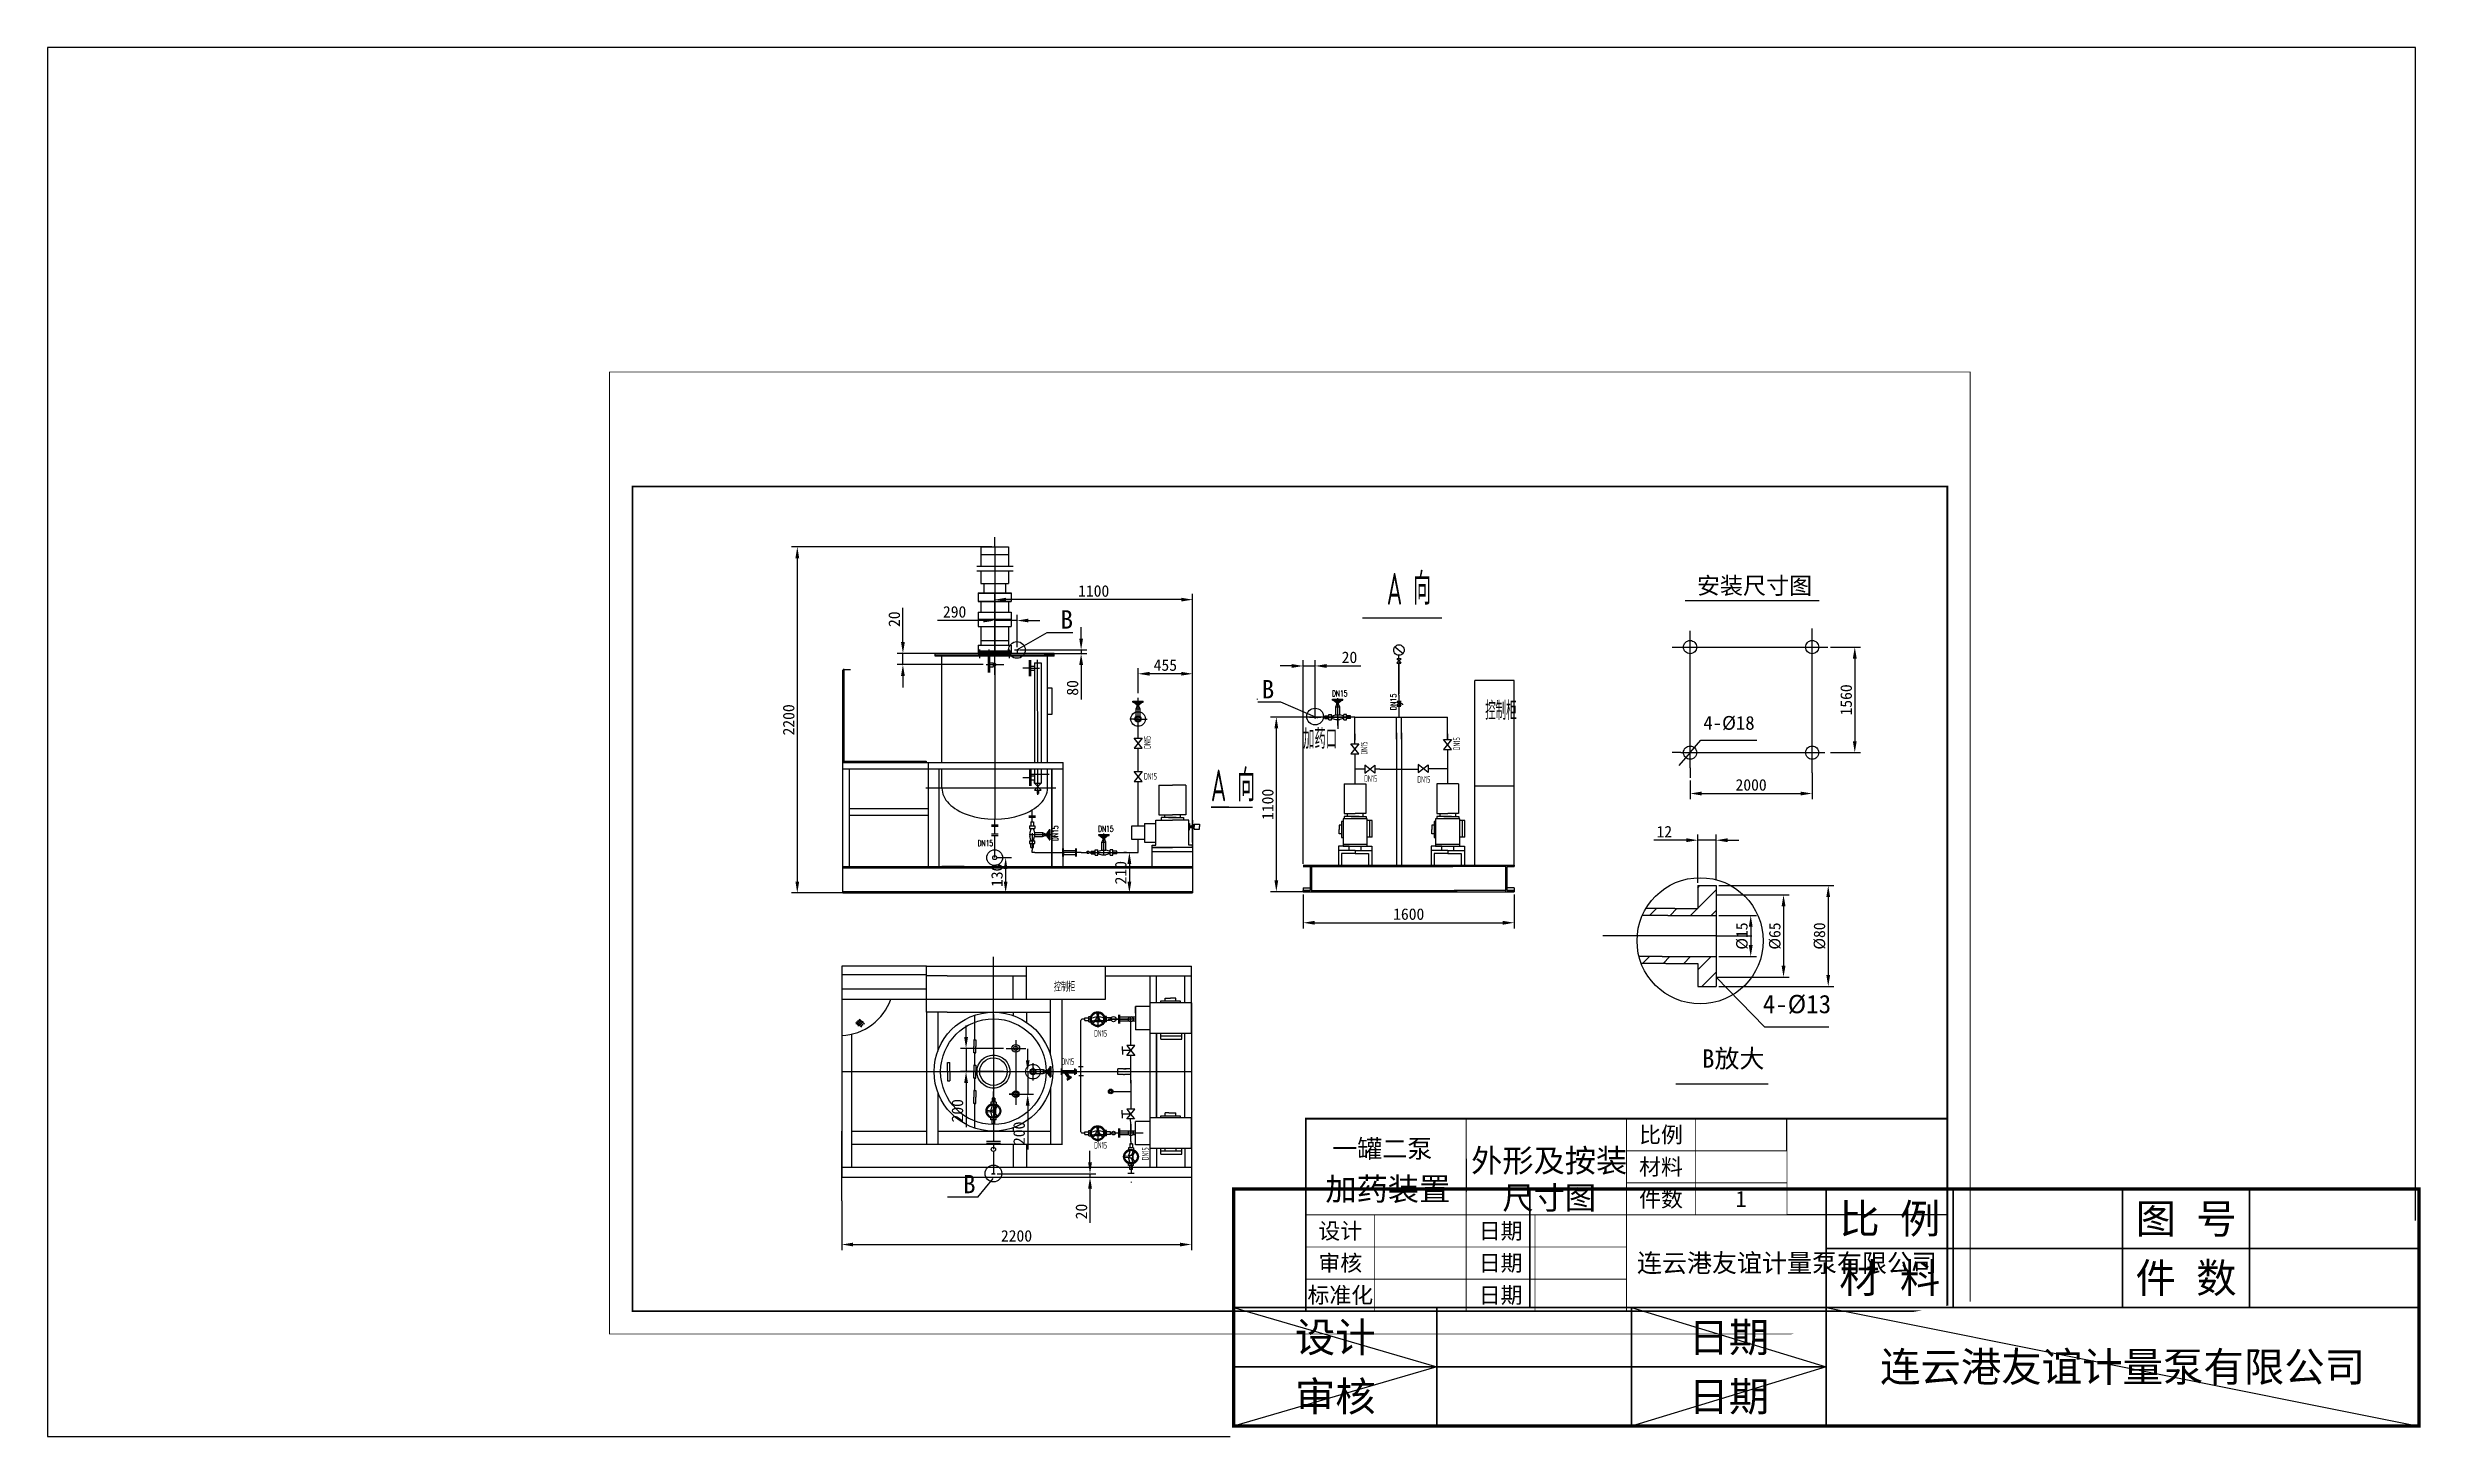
# Paper-space layout 'A4-Hor' of a CAD drawing. Header units: millimetres. Extents: x 5 to 285, y 5 to 169.
# The model-space entities are those that its viewports show. They can reach past a viewport. Long polylines and large blocks are cut down to what shows.
import ezdxf
from ezdxf.enums import TextEntityAlignment as Align

# ---------------------------------------------------------------- set-up
doc = ezdxf.new("R2010")
doc.units = ezdxf.units.MM
doc.header["$PDMODE"] = 35
doc.layers.add('01-轮廓线', color=7, linetype='Continuous', lineweight=35)
doc.layers.add('04-标注', color=3, linetype='Continuous', lineweight=20)
doc.layers.add('05-文字', color=5, linetype='Continuous')
doc.layers.add('标题栏', color=7, linetype='Continuous')
doc.layers.add('视口', color=6, linetype='Continuous', plot=False)
doc.styles.add('HZ0', font='romans', dxfattribs={"width": 0.6, "bigfont": 'hztxt0'})
doc.styles.add('S', font='SimSun.ttf')
doc.styles.add('S1', font='isocp.shx', dxfattribs={"width": 0.6, "height": 4.5, "bigfont": 'chinese.shx'})
doc.dimstyles.new('ISO-25', dxfattribs={"dimtxt": 2.5, "dimasz": 2.5, "dimexe": 1.25, "dimexo": 0.625, "dimtad": 1, "dimtxsty": 'Standard', "dimcen": 2.5, "dimadec": 0, "dimazin": 0, "dimtfac": 1, "dimtmove": 0, "dimatfit": 3, "dimfxl": 0, "dimarcsym": 0})

psp = doc.layouts.new('A4-Hor')

# ---------------------------------------------------------------- texts
at = {"style": 'S'}
for s, p in [('比 例', (222.49, 30.29)), ('图 号', (257.49, 30.29)), ('材 料', (222.49, 23.29)), ('件 数', (257.49, 23.29))]:
    psp.add_text(s, height=3.5, dxfattribs=at).set_placement(p, align=Align.MIDDLE_CENTER)
at = {"layer": '标题栏', "style": 'S'}
for s, p in [('设计', (156.99, 16.29)), ('日期', (203.49, 16.29)), ('连云港友谊计量泵有限公司', (249.99, 12.79)), ('审核', (156.99, 9.29)), ('日期', (203.49, 9.29))]:
    psp.add_text(s, height=3.5, dxfattribs=at).set_placement(p, align=Align.MIDDLE_CENTER)

msp = doc.modelspace()

# ---------------------------------------------------------------- texts
at = {"color": 0, "style": 'S1', "width": 0.6}
for s, height, p in [('A 向', 6.912, (243.931, 178.486)), ('控制柜', 4.032, (265.39, 153.33)), ('加药口', 4.32, (225.673, 146.988)), ('DN15', 1.44, (190.924, 140.286)), ('A 向', 6.912, (205.529, 135.563)), ('DN15', 1.44, (238.985, 139.806)), ('DN15', 1.44, (250.588, 139.618)), ('控制柜', 2.016, (171.209, 94.035))]:
    msp.add_text(s, height=height, dxfattribs=at).set_placement(p)
at = {"color": 0, "style": 'S'}
for s, height, p in [('安装尺寸图', 3.6864, (324.186, 182.645)), ('B', 4, (174.072, 175.25)), ('B', 4, (217.988, 160.015)), ('4-%%C18', 3, (318.613, 152.671)), ('4-%%C13', 4, (333.445, 91.292)), ('B放大', 4, (319.531, 79.402)), ('外形及按装', 5, (279.377, 57.116)), ('B', 4, (152.795, 51.999)), ('加药装置', 5, (244.152, 50.915)), ('尺寸图', 5, (279.377, 49.005))]:
    msp.add_text(s, height=height, dxfattribs=at).set_placement(p, align=Align.MIDDLE_CENTER)
at = {"style": 'HZ0', "width": 0.6}
for p in [(231.957, 158.456), (180.908, 128.91), (154.606, 125.764)]:
    msp.add_text('DN15', height=1.296, dxfattribs=at).set_placement(p)
at = {"color": 0}
for height, style, width, p in [(1.296, 'HZ0', 0.65, (246.001, 155.399)), (1.44, 'S1', 0.6, (192.381, 146.996)), (1.44, 'S1', 0.6, (239.696, 145.775)), (1.44, 'S1', 0.6, (259.9, 146.696))]:
    msp.add_text('DN15', height=height, rotation=90, dxfattribs=dict(at, style=style, width=width)).set_placement(p)
at = {"style": 'HZ0', "width": 0.6}
msp.add_text('DN15', height=1.296, rotation=90, dxfattribs=at).set_placement((172.213, 126.875))
at = {"color": 0, "style": 'S1', "width": 0.6}
for p in [(181.44, 84.9), (174.288, 78.733), (181.44, 60.473)]:
    msp.add_text('DN15', height=1.44, dxfattribs=at).set_placement(p, align=Align.MIDDLE)
at = {"color": 0, "style": 'S'}
msp.add_text('一罐二泵', height=4, dxfattribs=at).set_placement((232.028, 57.717))
at = {"style": 'S'}
for s, height, p in [('比例', 3.5, (303.769, 62.761)), ('材料', 3.5, (303.769, 55.761)), ('件数', 3.5, (303.769, 48.761)), ('设计', 3.5, (233.769, 41.761)), ('日期', 3.5, (268.769, 41.761)), ('审核', 3.5, (233.769, 34.761)), ('日期', 3.5, (268.769, 34.761)), ('连云港友谊计量泵有限公司', 4, (331.269, 34.761)), ('标准化', 3.5, (233.769, 27.761)), ('日期', 3.5, (268.769, 27.761))]:
    msp.add_text(s, height=height, dxfattribs=at).set_placement(p, align=Align.MIDDLE_CENTER)
at = {"color": 0, "style": 'S1', "width": 0.6}
msp.add_text('DN15', height=1.44, rotation=90, dxfattribs=at).set_placement((191.199, 58.594), align=Align.MIDDLE)
at = {"layer": '04-标注', "color": 0, "style": 'S'}
msp.add_text('1', height=3.5, dxfattribs=at).set_placement((321.269, 48.761), align=Align.MIDDLE_CENTER)

# ---------------------------------------------------------------- blocks, each defined once
blk = doc.blocks.new('*D41')
at = {"color": 0, "lineweight": -2}
for p, q in [((310.12, 140.07), (310.12, 136)), ((336.76, 140.59), (336.76, 136)), ((312.62, 137.25), (334.26, 137.25))]:
    blk.add_line(p, q, dxfattribs=at)
at = {"color": 0}
for points in [[(312.62, 137.66), (312.62, 136.83), (310.12, 137.25)], [(334.26, 137.66), (334.26, 136.83), (336.76, 137.25)]]:
    blk.add_solid(points, dxfattribs=at)
at = {"layer": 'Defpoints', "color": 0}
for p in [(310.12, 140.69), (336.76, 141.21), (336.76, 137.25)]:
    blk.add_point(p, dxfattribs=at)
at = {"color": 0, "insert": (323.44, 139.12), "char_height": 2.5, "attachment_point": 5}
blk.add_mtext('\\A1;2000', dxfattribs=at)
blk = doc.blocks.new('*D42')
at = {"color": 0, "lineweight": -2}
for p, q in [((340.8, 169.21), (347.32, 169.21)), ((346.07, 166.71), (346.07, 148.67)), ((340.8, 146.17), (347.32, 146.17))]:
    blk.add_line(p, q, dxfattribs=at)
at = {"color": 0}
for points in [[(345.65, 166.71), (346.49, 166.71), (346.07, 169.21)], [(345.65, 148.67), (346.49, 148.67), (346.07, 146.17)]]:
    blk.add_solid(points, dxfattribs=at)
at = {"layer": 'Defpoints', "color": 0}
for p in [(340.18, 169.21), (340.18, 146.17), (346.07, 146.17)]:
    blk.add_point(p, dxfattribs=at)
at = {"color": 0, "insert": (344.2, 157.69), "char_height": 2.5, "attachment_point": 5, "rotation": 90}
blk.add_mtext('\\A1;1560', dxfattribs=at)
blk = doc.blocks.new('*D43')
at = {"color": 0, "lineweight": -2}
for p, q in [((316.42, 110.65), (324.61, 110.65)), ((323.36, 108.15), (323.36, 104.15)), ((316.42, 101.65), (324.61, 101.65))]:
    blk.add_line(p, q, dxfattribs=at)
at = {"color": 0}
for points in [[(322.94, 108.15), (323.77, 108.15), (323.36, 110.65)], [(322.94, 104.15), (323.77, 104.15), (323.36, 101.65)]]:
    blk.add_solid(points, dxfattribs=at)
at = {"layer": 'Defpoints', "color": 0}
for p in [(315.79, 110.65), (315.79, 101.65), (323.36, 101.65)]:
    blk.add_point(p, dxfattribs=at)
at = {"color": 0, "insert": (321.48, 106.15), "char_height": 2.5, "attachment_point": 5, "rotation": 90}
blk.add_mtext('\\A1;%%C15', dxfattribs=at)
blk = doc.blocks.new('*D44')
at = {"color": 0, "lineweight": -2}
for p, q in [((316.42, 115.15), (331.77, 115.15)), ((330.52, 112.65), (330.52, 99.65)), ((320.31, 97.15), (331.77, 97.15))]:
    blk.add_line(p, q, dxfattribs=at)
at = {"color": 0}
for points in [[(330.1, 112.65), (330.94, 112.65), (330.52, 115.15)], [(330.1, 99.65), (330.94, 99.65), (330.52, 97.15)]]:
    blk.add_solid(points, dxfattribs=at)
at = {"layer": 'Defpoints', "color": 0}
for p in [(315.79, 115.15), (319.68, 97.15), (330.52, 97.15)]:
    blk.add_point(p, dxfattribs=at)
at = {"color": 0, "insert": (328.65, 106.15), "char_height": 2.5, "attachment_point": 5, "rotation": 90}
blk.add_mtext('\\A1;%%C65', dxfattribs=at)
blk = doc.blocks.new('*D45')
at = {"color": 0, "lineweight": -2}
for p, q in [((316.42, 117.15), (341.53, 117.15)), ((340.28, 114.65), (340.28, 97.65)), ((316.42, 95.15), (341.53, 95.15))]:
    blk.add_line(p, q, dxfattribs=at)
at = {"color": 0}
for points in [[(339.86, 114.65), (340.69, 114.65), (340.28, 117.15)], [(339.86, 97.65), (340.69, 97.65), (340.28, 95.15)]]:
    blk.add_solid(points, dxfattribs=at)
at = {"layer": 'Defpoints', "color": 0}
for p in [(315.79, 117.15), (315.79, 95.15), (340.28, 95.15)]:
    blk.add_point(p, dxfattribs=at)
at = {"color": 0, "insert": (338.4, 106.15), "char_height": 2.5, "attachment_point": 5, "rotation": 90}
blk.add_mtext('\\A1;%%C80', dxfattribs=at)
blk = doc.blocks.new('*D46')
at = {"color": 0, "lineweight": -2}
for p, q in [((309.29, 127.06), (302.21, 127.06)), ((311.79, 117.77), (311.79, 128.31)), ((315.79, 127.06), (311.79, 127.06)), ((315.79, 118.4), (315.79, 128.31)), ((318.29, 127.06), (320.79, 127.06))]:
    blk.add_line(p, q, dxfattribs=at)
at = {"color": 0}
for points in [[(309.29, 127.48), (309.29, 126.64), (311.79, 127.06)], [(318.29, 127.48), (318.29, 126.64), (315.79, 127.06)]]:
    blk.add_solid(points, dxfattribs=at)
at = {"layer": 'Defpoints', "color": 0}
for p in [(311.79, 127.06), (311.79, 117.15), (315.79, 117.77)]:
    blk.add_point(p, dxfattribs=at)
at = {"color": 0, "insert": (304.5, 128.93), "char_height": 2.5, "attachment_point": 5}
blk.add_mtext('\\A1;12', dxfattribs=at)
blk = doc.blocks.new('*D47')
at = {"color": 0, "lineweight": -2}
for p, q in [((158.34, 163.15), (158.34, 176.26)), ((163.21, 169.21), (163.21, 176.26)), ((155.84, 175.01), (145.84, 175.01)), ((163.21, 175.01), (158.34, 175.01)), ((165.71, 175.01), (168.21, 175.01))]:
    blk.add_line(p, q, dxfattribs=at)
at = {"color": 0}
for points in [[(155.84, 175.43), (155.84, 174.6), (158.34, 175.01)], [(165.71, 175.43), (165.71, 174.6), (163.21, 175.01)]]:
    blk.add_solid(points, dxfattribs=at)
at = {"layer": 'Defpoints', "color": 0}
for p in [(158.34, 175.01), (163.21, 168.59), (158.34, 162.52)]:
    blk.add_point(p, dxfattribs=at)
at = {"color": 0, "insert": (149.59, 176.89), "char_height": 2.5, "attachment_point": 5}
blk.add_mtext('\\A1;290', dxfattribs=at)
blk = doc.blocks.new('*D48')
at = {"color": 0, "lineweight": -2}
for p, q in [((189.63, 159.17), (189.63, 164.64)), ((199.04, 163.39), (192.13, 163.39)), ((201.54, 126.58), (201.54, 164.64))]:
    blk.add_line(p, q, dxfattribs=at)
at = {"color": 0}
for points in [[(192.13, 163.81), (192.13, 162.98), (189.63, 163.39)], [(199.04, 163.81), (199.04, 162.98), (201.54, 163.39)]]:
    blk.add_solid(points, dxfattribs=at)
at = {"layer": 'Defpoints', "color": 0}
for p in [(189.63, 163.39), (189.63, 158.54), (201.54, 125.96)]:
    blk.add_point(p, dxfattribs=at)
at = {"color": 0, "insert": (195.59, 165.27), "char_height": 2.5, "attachment_point": 5}
blk.add_mtext('\\A1;455', dxfattribs=at)
blk = doc.blocks.new('*D49')
at = {"color": 0, "lineweight": -2}
for p, q in [((158.34, 171.46), (158.34, 180.82)), ((199.04, 179.57), (160.84, 179.57)), ((201.54, 160.21), (201.54, 180.82))]:
    blk.add_line(p, q, dxfattribs=at)
at = {"color": 0}
for points in [[(160.84, 179.99), (160.84, 179.16), (158.34, 179.57)], [(199.04, 179.99), (199.04, 179.16), (201.54, 179.57)]]:
    blk.add_solid(points, dxfattribs=at)
at = {"layer": 'Defpoints', "color": 0}
for p in [(158.34, 179.57), (158.34, 170.84), (201.54, 159.58)]:
    blk.add_point(p, dxfattribs=at)
at = {"color": 0, "insert": (179.94, 181.45), "char_height": 2.5, "attachment_point": 5}
blk.add_mtext('\\A1;1100', dxfattribs=at)
blk = doc.blocks.new('*D50')
at = {"color": 0, "lineweight": -2}
for p, q in [((158.96, 123.25), (161.98, 123.25)), ((160.73, 120.75), (160.73, 118.04)), ((158.96, 115.54), (161.98, 115.54))]:
    blk.add_line(p, q, dxfattribs=at)
at = {"color": 0}
for points in [[(160.31, 120.75), (161.14, 120.75), (160.73, 123.25)], [(160.31, 118.04), (161.14, 118.04), (160.73, 115.54)]]:
    blk.add_solid(points, dxfattribs=at)
at = {"layer": 'Defpoints', "color": 0}
for p in [(158.34, 123.25), (158.34, 115.54), (160.73, 115.54)]:
    blk.add_point(p, dxfattribs=at)
at = {"color": 0, "insert": (158.85, 119.4), "char_height": 2.5, "attachment_point": 5, "rotation": 90}
blk.add_mtext('\\A1;130', dxfattribs=at)
blk = doc.blocks.new('*D51')
at = {"color": 0, "lineweight": -2}
for p, q in [((177.2, 171.09), (177.2, 173.59)), ((163.84, 168.59), (178.45, 168.59)), ((169.12, 167.81), (178.45, 167.81)), ((177.2, 168.59), (177.2, 167.81)), ((177.2, 165.31), (177.2, 157.81))]:
    blk.add_line(p, q, dxfattribs=at)
at = {"color": 0}
for points in [[(176.79, 171.09), (177.62, 171.09), (177.2, 168.59)], [(176.79, 165.31), (177.62, 165.31), (177.2, 167.81)]]:
    blk.add_solid(points, dxfattribs=at)
at = {"layer": 'Defpoints', "color": 0}
for p in [(163.21, 168.59), (168.49, 167.81), (177.2, 167.81)]:
    blk.add_point(p, dxfattribs=at)
at = {"color": 0, "insert": (175.33, 160.31), "char_height": 2.5, "attachment_point": 5, "rotation": 90}
blk.add_mtext('\\A1;80', dxfattribs=at)
blk = doc.blocks.new('*D52')
at = {"color": 0, "lineweight": -2}
for p, q in [((157.71, 191.12), (114, 191.12)), ((115.25, 188.62), (115.25, 118.04)), ((135.28, 115.54), (114, 115.54))]:
    blk.add_line(p, q, dxfattribs=at)
at = {"color": 0}
for points in [[(114.84, 188.62), (115.67, 188.62), (115.25, 191.12)], [(114.84, 118.04), (115.67, 118.04), (115.25, 115.54)]]:
    blk.add_solid(points, dxfattribs=at)
at = {"layer": 'Defpoints', "color": 0}
for p in [(158.34, 191.12), (115.25, 115.54), (135.9, 115.54)]:
    blk.add_point(p, dxfattribs=at)
at = {"color": 0, "insert": (113.38, 153.33), "char_height": 2.5, "attachment_point": 5, "rotation": 90}
blk.add_mtext('\\A1;2200', dxfattribs=at)
blk = doc.blocks.new('*D32')
at = {"color": 0, "lineweight": -2}
for p, q in [((225.67, 115.19), (225.67, 107.79)), ((271.75, 115.19), (271.75, 107.79)), ((228.17, 109.04), (269.25, 109.04))]:
    blk.add_line(p, q, dxfattribs=at)
at = {"color": 0}
for points in [[(228.17, 109.45), (228.17, 108.62), (225.67, 109.04)], [(269.25, 109.45), (269.25, 108.62), (271.75, 109.04)]]:
    blk.add_solid(points, dxfattribs=at)
at = {"layer": 'Defpoints', "color": 0}
for p in [(225.67, 115.81), (271.75, 115.81), (271.75, 109.04)]:
    blk.add_point(p, dxfattribs=at)
at = {"color": 0, "insert": (248.71, 110.91), "char_height": 2.5, "attachment_point": 5}
blk.add_mtext('\\A1;1600', dxfattribs=at)
blk = doc.blocks.new('*D33')
at = {"color": 0, "lineweight": -2}
for p, q in [((201.26, 57.04), (201.26, 37.55)), ((124.94, 48.32), (124.94, 37.55)), ((127.44, 38.8), (198.76, 38.8))]:
    blk.add_line(p, q, dxfattribs=at)
at = {"color": 0}
for points in [[(127.44, 39.21), (127.44, 38.38), (124.94, 38.8)], [(198.76, 39.21), (198.76, 38.38), (201.26, 38.8)]]:
    blk.add_solid(points, dxfattribs=at)
at = {"layer": 'Defpoints', "color": 0}
for p in [(201.26, 57.66), (124.94, 48.94), (201.26, 38.8)]:
    blk.add_point(p, dxfattribs=at)
at = {"color": 0, "insert": (163.1, 40.67), "char_height": 2.5, "attachment_point": 5}
blk.add_mtext('\\A1;2200', dxfattribs=at)
blk = doc.blocks.new('*D34')
at = {"color": 0, "lineweight": -2}
for p, q in [((165.54, 79.04), (165.54, 81.54)), ((162.82, 76.54), (166.79, 76.54)), ((165.54, 76.54), (165.54, 71.62)), ((162.12, 71.62), (166.79, 71.62)), ((165.54, 69.12), (165.54, 59.54))]:
    blk.add_line(p, q, dxfattribs=at)
at = {"color": 0}
for points in [[(165.13, 79.04), (165.96, 79.04), (165.54, 76.54)], [(165.13, 69.12), (165.96, 69.12), (165.54, 71.62)]]:
    blk.add_solid(points, dxfattribs=at)
at = {"layer": 'Defpoints', "color": 0}
for p in [(162.2, 76.54), (161.49, 71.62), (165.54, 71.62)]:
    blk.add_point(p, dxfattribs=at)
at = {"color": 0, "insert": (163.67, 63.08), "char_height": 2.5, "attachment_point": 5, "rotation": 90}
blk.add_mtext('\\A1;200', dxfattribs=at)
blk = doc.blocks.new('*D35')
at = {"color": 0, "lineweight": -2}
for p, q in [((152.09, 84.11), (152.09, 86.61)), ((160.23, 81.61), (150.84, 81.61)), ((152.09, 81.61), (152.09, 76.54)), ((160.23, 76.54), (150.84, 76.54)), ((152.09, 74.04), (152.09, 64.45))]:
    blk.add_line(p, q, dxfattribs=at)
at = {"color": 0}
for points in [[(151.67, 84.11), (152.51, 84.11), (152.09, 81.61)], [(151.67, 74.04), (152.51, 74.04), (152.09, 76.54)]]:
    blk.add_solid(points, dxfattribs=at)
at = {"layer": 'Defpoints', "color": 0}
for p in [(160.85, 81.61), (152.09, 76.54), (160.85, 76.54)]:
    blk.add_point(p, dxfattribs=at)
at = {"color": 0, "insert": (150.21, 68), "char_height": 2.5, "attachment_point": 5, "rotation": 90}
blk.add_mtext('\\A1;200', dxfattribs=at)
blk = doc.blocks.new('*D36')
at = {"color": 0, "lineweight": -2}
for p, q in [((227.65, 153.95), (218.56, 153.95)), ((219.81, 151.45), (219.81, 118.31)), ((225.81, 115.81), (218.56, 115.81))]:
    blk.add_line(p, q, dxfattribs=at)
at = {"color": 0}
for points in [[(219.4, 151.45), (220.23, 151.45), (219.81, 153.95)], [(219.4, 118.31), (220.23, 118.31), (219.81, 115.81)]]:
    blk.add_solid(points, dxfattribs=at)
at = {"layer": 'Defpoints', "color": 0}
for p in [(228.27, 153.95), (219.81, 115.81), (226.44, 115.81)]:
    blk.add_point(p, dxfattribs=at)
at = {"color": 0, "insert": (217.94, 134.88), "char_height": 2.5, "attachment_point": 5, "rotation": 90}
blk.add_mtext('\\A1;1100', dxfattribs=at)
blk = doc.blocks.new('*D37')
at = {"color": 0, "lineweight": -2}
for p, q in [((225.67, 121.91), (225.67, 166.35)), ((228.28, 154.23), (228.28, 166.35)), ((223.17, 165.1), (220.67, 165.1)), ((225.67, 165.1), (228.28, 165.1)), ((230.78, 165.1), (238.28, 165.1))]:
    blk.add_line(p, q, dxfattribs=at)
at = {"color": 0}
for points in [[(223.17, 165.51), (223.17, 164.68), (225.67, 165.1)], [(230.78, 165.51), (230.78, 164.68), (228.28, 165.1)]]:
    blk.add_solid(points, dxfattribs=at)
at = {"layer": 'Defpoints', "color": 0}
for p in [(228.28, 165.1), (228.28, 153.6), (225.67, 121.29)]:
    blk.add_point(p, dxfattribs=at)
at = {"color": 0, "insert": (235.78, 166.97), "char_height": 2.5, "attachment_point": 5}
blk.add_mtext('\\A1;20', dxfattribs=at)
blk = doc.blocks.new('*D38')
at = {"color": 0, "lineweight": -2}
for p, q in [((179.14, 56.72), (179.14, 59.22)), ((158.89, 54.22), (180.39, 54.22)), ((163.72, 53.5), (180.39, 53.5)), ((179.14, 54.22), (179.14, 53.5)), ((179.14, 51), (179.14, 43.5))]:
    blk.add_line(p, q, dxfattribs=at)
at = {"color": 0}
for points in [[(178.73, 56.72), (179.56, 56.72), (179.14, 54.22)], [(178.73, 51), (179.56, 51), (179.14, 53.5)]]:
    blk.add_solid(points, dxfattribs=at)
at = {"layer": 'Defpoints', "color": 0}
for p in [(158.27, 54.22), (163.1, 53.5), (179.14, 53.5)]:
    blk.add_point(p, dxfattribs=at)
at = {"color": 0, "insert": (177.27, 46), "char_height": 2.5, "attachment_point": 5, "rotation": 90}
blk.add_mtext('\\A1;20', dxfattribs=at)
blk = doc.blocks.new('*D39')
at = {"color": 0, "lineweight": -2}
for p, q in [((138.3, 170.31), (138.3, 177.81)), ((152.13, 167.81), (137.05, 167.81)), ((138.3, 165.4), (138.3, 167.81)), ((155.84, 165.4), (137.05, 165.4)), ((138.3, 162.9), (138.3, 160.4))]:
    blk.add_line(p, q, dxfattribs=at)
at = {"color": 0}
for points in [[(137.89, 170.31), (138.72, 170.31), (138.3, 167.81)], [(137.89, 162.9), (138.72, 162.9), (138.3, 165.4)]]:
    blk.add_solid(points, dxfattribs=at)
at = {"layer": 'Defpoints', "color": 0}
for p in [(138.3, 167.81), (152.75, 167.81), (156.46, 165.4)]:
    blk.add_point(p, dxfattribs=at)
at = {"color": 0, "insert": (136.43, 175.31), "char_height": 2.5, "attachment_point": 5, "rotation": 90}
blk.add_mtext('\\A1;20', dxfattribs=at)
blk = doc.blocks.new('*D40')
at = {"color": 0, "lineweight": -2}
for p, q in [((187.11, 124.4), (186.49, 124.4)), ((187.74, 121.9), (187.74, 118.04)), ((187.11, 115.54), (186.49, 115.54))]:
    blk.add_line(p, q, dxfattribs=at)
at = {"color": 0}
for points in [[(187.32, 121.9), (188.15, 121.9), (187.74, 124.4)], [(187.32, 118.04), (188.15, 118.04), (187.74, 115.54)]]:
    blk.add_solid(points, dxfattribs=at)
at = {"layer": 'Defpoints', "color": 0}
for p in [(187.74, 124.4), (187.74, 115.54), (187.74, 115.54)]:
    blk.add_point(p, dxfattribs=at)
at = {"color": 0, "insert": (185.86, 119.97), "char_height": 2.5, "attachment_point": 5, "rotation": 90}
blk.add_mtext('\\A1;210', dxfattribs=at)

# ---------------------------------------------------------------- dimensions: what is measured, and where the dimension line sits
at = {"color": 0}
for base, p1, p2, text, picture, middle in [((115.253, 115.543), (158.338, 191.122), (135.903, 115.543), '2200', '*D52', (113.378, 153.332)), ((138.304, 167.815), (156.46, 165.396), (152.754, 167.815), '20', '*D39', (136.429, 175.315)), ((177.202, 167.815), (163.215, 168.586), (168.492, 167.815), '80', '*D51', (175.327, 160.315)), ((346.07, 146.173), (340.178, 169.213), (340.178, 146.173), '1560', '*D42', (344.195, 157.693)), ((219.813, 115.814), (228.274, 153.946), (226.437, 115.814), '1100', '*D36', (217.938, 134.88)), ((187.737, 115.543), (187.737, 124.398), (187.737, 115.543), '210', '*D40', (185.862, 119.97)), ((160.725, 115.543), (158.338, 123.249), (158.338, 115.543), '130', '*D50', (158.85, 119.396)), ((340.278, 95.149), (315.795, 117.149), (315.795, 95.149), '%%C80', '*D45', (338.403, 106.149)), ((330.52, 97.149), (315.795, 115.149), (319.681, 97.149), '%%C65', '*D44', (328.645, 106.149)), ((323.357, 101.649), (315.795, 110.649), (315.795, 101.649), '%%C15', '*D43', (321.482, 106.149)), ((152.089, 76.537), (160.855, 81.615), (160.855, 76.537), '200', '*D35', (150.214, 67.996)), ((165.543, 71.62), (162.196, 76.537), (161.495, 71.62), '200', '*D34', (163.668, 63.078)), ((179.142, 53.497), (158.266, 54.216), (163.1, 53.497), '20', '*D38', (177.267, 45.997))]:
    dim = msp.add_linear_dim(base=base, p1=p1, p2=p2, angle=90, text=text, dimstyle='ISO-25', override={"dimtp": -0.009, "dimtm": 0.034, "dimtfac": 0.5, "dimtolj": 1}, dxfattribs=at)
    dim.commit()
    dim.dimension.update_dxf_attribs({"geometry": picture, "text_midpoint": middle})
for base, p1, p2, text, picture, middle in [((158.338, 179.574), (201.538, 159.581), (158.338, 170.839), '1100', '*D49', (179.938, 181.449)), ((158.338, 175.012), (163.215, 168.586), (158.338, 162.522), '290', '*D47', (149.588, 176.887)), ((189.635, 163.394), (201.538, 125.957), (189.635, 158.544), '455', '*D48', (195.587, 165.269)), ((228.282, 165.098), (225.673, 121.286), (228.282, 153.602), '20', '*D37', (235.782, 166.973)), ((336.764, 137.246), (310.124, 140.694), (336.764, 141.215), '2000', '*D41', (323.444, 139.121)), ((311.795, 127.059), (315.795, 117.774), (311.795, 117.149), '12', '*D46', (304.503, 128.934)), ((271.753, 109.038), (225.673, 115.814), (271.753, 115.814), '1600', '*D32', (248.713, 110.913)), ((201.26, 38.797), (124.94, 48.942), (201.26, 57.662), '2200', '*D33', (163.1, 40.672))]:
    dim = msp.add_linear_dim(base=base, p1=p1, p2=p2, text=text, dimstyle='ISO-25', override={"dimtp": -0.009, "dimtm": 0.034, "dimtfac": 0.5, "dimtolj": 1}, dxfattribs=at)
    dim.commit()
    dim.dimension.update_dxf_attribs({"geometry": picture, "text_midpoint": middle})

# ---------------------------------------------------------------- hatches: boundary and pattern name
h = msp.add_hatch()
h.set_pattern_fill('ANSI31', color=0, style=0)
h.set_pattern_definition([(45, (2.82, 0.791), (-2.245064, 2.245064), [])])
h.paths.add_polyline_path([(315.795, 117.149), (311.795, 117.149), (311.795, 112.149), (306.795, 112.149), (300.482, 112.149, 0.0306481), (299.709, 110.649), (305.29, 110.649), (315.795, 110.649)])
h.paths.add_polyline_path([(315.795, 101.649), (304.059, 101.649), (298.983, 101.649, 0.0286129), (299.465, 100.149), (304.861, 100.149), (311.795, 100.149), (311.795, 95.149), (315.795, 95.149)])

# ---------------------------------------------------------------- linework, layer by layer
at = {"color": 0}
for p, q in [((158.338, 191.122), (158.338, 193.185)), ((154.465, 186.874), (162.337, 186.874)), ((155.347, 191.122), (155.347, 186.874)), ((155.347, 191.122), (161.329, 191.122)), ((155.347, 189.436), (161.329, 189.436)), ((158.338, 191.122), (158.338, 167.815)), ((161.329, 191.122), (161.329, 186.874)), ((154.465, 185.864), (162.337, 185.864)), ((155.347, 185.864), (155.347, 183.087)), ((155.347, 183.087), (161.329, 183.087)), ((155.945, 183.087), (155.945, 181.021)), ((160.731, 183.087), (160.731, 181.021)), ((161.329, 185.864), (161.329, 183.087)), ((154.749, 181.034), (154.749, 179.207)), ((154.749, 181.034), (161.927, 181.034)), ((154.749, 181.021), (154.749, 179.194)), ((154.749, 181.021), (161.927, 181.021)), ((154.749, 179.207), (161.927, 179.207)), ((154.749, 179.194), (161.927, 179.194)), ((154.749, 176.836), (154.749, 173.74)), ((154.749, 176.836), (161.927, 176.836)), ((155.347, 179.207), (155.347, 176.836)), ((155.347, 179.194), (155.347, 177.804)), ((161.329, 179.207), (161.329, 176.836)), ((161.329, 179.194), (161.329, 177.804)), ((161.927, 181.034), (161.927, 179.207)), ((161.927, 181.021), (161.927, 179.194)), ((161.927, 176.836), (161.927, 173.74)), ((309.028, 179.373), (338.316, 179.373)), ((154.749, 175.291), (161.927, 175.291)), ((154.749, 173.74), (161.927, 173.74)), ((155.347, 173.74), (155.347, 169.612)), ((161.329, 173.74), (161.329, 169.612)), ((163.192, 168.586), (169.826, 172.417)), ((169.826, 172.417), (175.359, 172.417)), ((238.642, 175.623), (255.903, 175.623)), ((310.124, 142.833), (310.124, 172.779)), ((336.764, 141.735), (336.764, 173.249)), ((161.765, 167.815), (145.378, 167.815)), ((171.298, 167.815), (145.378, 167.815)), ((145.378, 167.216), (145.378, 167.815)), ((145.378, 167.515), (161.765, 167.515)), ((161.765, 167.216), (145.378, 167.216)), ((171.298, 167.216), (145.378, 167.216)), ((146.818, 144.055), (146.818, 167.216)), ((154.749, 169.612), (154.749, 167.815)), ((154.749, 169.612), (161.927, 169.612)), ((154.749, 168.368), (161.927, 168.368)), ((154.749, 168.114), (161.927, 168.114)), ((154.749, 167.815), (161.927, 167.815)), ((155.114, 166.792), (155.114, 168.681)), ((155.458, 170.672), (161.218, 170.672)), ((156.97, 163.641), (156.97, 167.097)), ((157.13, 166.792), (157.13, 168.681)), ((157.13, 166.792), (157.13, 168.681)), ((157.258, 163.641), (157.258, 167.097)), ((157.258, 165.801), (158.034, 165.801)), ((161.562, 166.792), (161.562, 168.681)), ((161.765, 167.515), (171.298, 167.515)), ((161.927, 169.612), (161.927, 167.815)), ((162.688, 168.586), (163.696, 168.586)), ((163.215, 168.586), (163.215, 167.815)), ((165.943, 162.895), (165.943, 166.351)), ((166.231, 162.895), (166.231, 166.351)), ((167.007, 165.775), (167.007, 165.055)), ((167.007, 165.775), (168.447, 165.775)), ((167.583, 166.465), (167.684, 144.055)), ((168.447, 165.775), (168.447, 144.055)), ((169.858, 144.055), (169.858, 167.216)), ((171.298, 167.216), (171.298, 167.815)), ((245.704, 169.296), (247.464, 167.849)), ((245.715, 169.292), (246.429, 168.691)), ((247.055, 166.625), (246.122, 165.761)), ((246.122, 166.625), (247.055, 165.761)), ((246.122, 166.625), (246.589, 166.625)), ((246.122, 165.761), (246.589, 165.761)), ((246.178, 166.748), (247.041, 166.748)), ((246.584, 166.748), (246.584, 167.433)), ((247.055, 166.625), (246.589, 166.625)), ((247.055, 165.761), (246.589, 165.761)), ((306.185, 169.213), (306.823, 169.213)), ((306.823, 169.213), (340.178, 169.213)), ((125.218, 115.543), (125.218, 164.21)), ((125.362, 164.348), (126.9, 164.348)), ((125.506, 144.343), (125.506, 164.21)), ((156.46, 165.396), (160.362, 165.396)), ((157.258, 164.937), (158.034, 164.937)), ((158.338, 165.396), (158.338, 131.671)), ((165.943, 164.623), (164.503, 164.623)), ((166.231, 165.055), (167.007, 165.055)), ((166.231, 164.623), (168.135, 164.623)), ((166.231, 164.191), (167.007, 164.191)), ((167.007, 164.191), (167.007, 144.055)), ((246.144, 165.673), (246.997, 165.673)), ((246.584, 164.951), (246.584, 165.673)), ((246.584, 165.541), (246.584, 159.038)), ((246.584, 165.541), (246.584, 164.951)), ((246.584, 158.75), (246.584, 164.951)), ((271.753, 161.894), (263.113, 161.894)), ((263.113, 121.574), (263.113, 161.894)), ((271.753, 121.286), (271.753, 161.894)), ((169.858, 160.309), (170.774, 160.309)), ((170.774, 160.309), (170.774, 154.535)), ((188.506, 157.389), (190.764, 157.389)), ((188.506, 157.187), (188.506, 157.389)), ((188.506, 157.187), (190.764, 157.187)), ((188.697, 157.187), (189.333, 156.715)), ((188.866, 157.187), (189.333, 156.841)), ((189.203, 155.74), (189.441, 156.347)), ((189.203, 154.037), (189.203, 155.74)), ((189.203, 155.74), (190.067, 155.74)), ((189.333, 156.905), (189.937, 156.905)), ((189.333, 156.905), (189.333, 156.674)), ((189.333, 156.674), (189.937, 156.674)), ((189.441, 156.905), (189.441, 157.187)), ((189.441, 156.347), (189.441, 156.674)), ((189.441, 156.347), (189.829, 156.347)), ((189.635, 153.515), (189.635, 158.141)), ((189.829, 156.905), (189.829, 157.187)), ((189.829, 156.347), (189.829, 156.674)), ((190.067, 155.74), (189.829, 156.347)), ((190.404, 157.187), (189.937, 156.841)), ((190.572, 157.187), (189.937, 156.715)), ((189.937, 156.905), (189.937, 156.674)), ((190.067, 154.037), (190.067, 155.74)), ((190.764, 157.187), (190.764, 157.389)), ((215.677, 157.755), (215.677, 157.956)), ((220.781, 157.225), (215.755, 157.225)), ((228.842, 153.698), (220.781, 157.225)), ((232.093, 157.615), (232.093, 157.816)), ((232.093, 157.816), (234.351, 157.816)), ((232.093, 157.615), (234.351, 157.615)), ((232.285, 157.615), (232.92, 157.142)), ((232.454, 157.615), (232.92, 157.268)), ((232.79, 156.167), (233.029, 156.775)), ((232.79, 154.445), (232.79, 156.167)), ((232.79, 156.167), (233.654, 156.167)), ((232.92, 157.333), (233.525, 157.333)), ((232.92, 157.333), (232.92, 157.101)), ((232.92, 157.101), (233.525, 157.101)), ((233.029, 157.333), (233.029, 157.615)), ((233.029, 156.775), (233.029, 157.101)), ((233.029, 156.775), (233.416, 156.775)), ((233.222, 153.286), (233.222, 158.037)), ((233.416, 157.333), (233.416, 157.615)), ((233.416, 156.775), (233.416, 157.101)), ((233.654, 156.167), (233.416, 156.775)), ((233.991, 157.615), (233.525, 157.268)), ((234.16, 157.615), (233.525, 157.142)), ((233.525, 157.333), (233.525, 157.101)), ((233.654, 154.445), (233.654, 156.167)), ((234.351, 157.615), (234.351, 157.816)), ((247.055, 157.299), (246.122, 156.435)), ((246.122, 157.299), (247.055, 156.435)), ((246.122, 157.299), (246.589, 157.299)), ((246.122, 156.435), (246.589, 156.435)), ((246.144, 156.346), (246.997, 156.346)), ((246.178, 157.422), (247.041, 157.422)), ((246.584, 158.75), (246.584, 157.422)), ((246.584, 156.346), (246.584, 153.943)), ((247.055, 157.299), (246.589, 157.299)), ((246.589, 156.867), (246.767, 156.867)), ((247.055, 156.435), (246.589, 156.435)), ((246.767, 156.867), (247.236, 156.867)), ((170.774, 154.535), (169.858, 154.535)), ((189.635, 153.515), (187.81, 153.515)), ((188.708, 153.515), (190.438, 153.515)), ((189.635, 149.32), (189.635, 153.918)), ((189.635, 152.449), (189.635, 153.515)), ((189.635, 151.923), (189.635, 152.449)), ((190.312, 153.515), (191.603, 153.515)), ((227.054, 153.95), (229.494, 153.943)), ((228.282, 153.987), (228.282, 154.406)), ((228.282, 153.602), (228.282, 154.284)), ((228.282, 153.987), (228.282, 153.602)), ((228.282, 153.602), (228.282, 153.602)), ((230.34, 153.95), (228.325, 153.95)), ((236.951, 153.943), (229.494, 153.943)), ((230.032, 153.943), (230.429, 153.943)), ((230.429, 153.655), (230.429, 154.231)), ((230.429, 154.231), (231.293, 154.231)), ((230.429, 153.943), (236.016, 153.943)), ((230.429, 153.655), (231.293, 153.655)), ((231.293, 153.367), (231.293, 154.519)), ((231.293, 154.519), (231.869, 154.519)), ((231.293, 153.367), (231.869, 153.367)), ((231.869, 153.367), (231.869, 154.519)), ((231.869, 154.231), (232.017, 154.231)), ((231.869, 153.655), (232.017, 153.655)), ((232.017, 154.231), (232.79, 154.445)), ((232.017, 153.655), (232.79, 153.44)), ((232.79, 154.445), (233.654, 154.445)), ((232.79, 153.44), (233.654, 153.44)), ((233.22, 153.943), (233.22, 151.372)), ((233.222, 152.127), (233.222, 153.943)), ((234.427, 154.231), (233.654, 154.445)), ((234.427, 153.655), (233.654, 153.44)), ((234.427, 154.231), (234.576, 154.231)), ((234.427, 153.655), (234.576, 153.655)), ((235.152, 154.519), (234.576, 154.519)), ((234.576, 153.367), (234.576, 154.519)), ((234.576, 153.367), (235.152, 153.367)), ((235.152, 153.367), (235.152, 154.519)), ((236.016, 154.231), (235.152, 154.231)), ((236.016, 153.655), (235.152, 153.655)), ((236.016, 153.655), (236.016, 154.231)), ((236.951, 148.904), (236.951, 153.943)), ((236.951, 153.943), (240.575, 153.943)), ((236.951, 150.25), (236.951, 148.904)), ((240.575, 153.943), (257.178, 153.943)), ((246.008, 149.136), (246.008, 153.943)), ((246.008, 150.532), (246.008, 121.574)), ((247.16, 149.136), (247.16, 153.943)), ((247.16, 150.532), (247.16, 121.574)), ((257.178, 153.374), (257.178, 153.943)), ((257.178, 148.904), (257.178, 153.911)), ((257.178, 152.838), (257.178, 153.911)), ((257.178, 148.904), (257.178, 152.838)), ((257.178, 150.25), (257.178, 148.904)), ((190.507, 149.32), (188.763, 147.16)), ((188.763, 147.16), (190.491, 147.16)), ((190.491, 147.16), (188.779, 149.32)), ((188.779, 149.32), (190.507, 149.32)), ((188.779, 149.32), (190.507, 149.32)), ((189.635, 149.32), (189.635, 149.541)), ((189.635, 142.034), (189.635, 147.16)), ((237.823, 148.1), (236.079, 145.94)), ((236.079, 145.94), (237.807, 145.94)), ((237.807, 145.94), (236.095, 148.1)), ((236.095, 148.1), (237.823, 148.1)), ((236.095, 148.1), (237.823, 148.1)), ((236.959, 148.1), (236.951, 149.577)), ((237.013, 139.362), (237.013, 145.94)), ((258.026, 149.021), (256.282, 146.861)), ((256.282, 146.861), (258.01, 146.861)), ((258.01, 146.861), (256.298, 149.021)), ((256.298, 149.021), (258.026, 149.021)), ((256.298, 149.021), (258.026, 149.021)), ((257.146, 146.861), (257.146, 139.362)), ((271.753, 121.574), (271.753, 148.978)), ((308.129, 146.173), (306.247, 146.173)), ((310.124, 146.173), (307.637, 143.364)), ((308.129, 146.173), (339.523, 146.173)), ((310.124, 146.173), (312.504, 148.861)), ((312.504, 148.861), (324.721, 148.861)), ((125.218, 144.343), (143.395, 144.343)), ((125.218, 117.271), (125.218, 144.055)), ((125.218, 144.055), (143.395, 144.055)), ((125.218, 142.615), (141.915, 142.615)), ((126.658, 121.303), (126.658, 142.615)), ((141.915, 142.615), (172.289, 142.615)), ((143.395, 144.343), (143.395, 144.055)), ((143.395, 144.055), (172.216, 144.055)), ((143.795, 144.055), (143.795, 121.303)), ((146.177, 142.615), (146.177, 121.303)), ((146.818, 138.416), (146.818, 142.615)), ((165.943, 140.68), (164.503, 140.68)), ((165.943, 142.408), (165.943, 138.952)), ((166.231, 142.408), (166.231, 138.952)), ((166.231, 141.112), (167.007, 141.112)), ((166.231, 140.248), (167.007, 140.248)), ((166.32, 141.462), (170.222, 141.462)), ((167.007, 142.615), (167.007, 139.528)), ((167.007, 139.528), (167.007, 140.248)), ((167.69, 142.615), (167.716, 136.94)), ((168.447, 142.615), (168.447, 139.528)), ((169.858, 138.416), (169.858, 142.615)), ((170.776, 142.615), (170.776, 121.303)), ((170.776, 121.303), (170.776, 142.615)), ((172.289, 144.055), (173.305, 144.055)), ((172.289, 142.615), (173.305, 142.615)), ((173.305, 121.303), (173.305, 144.055)), ((190.507, 142.034), (188.763, 139.874)), ((188.763, 139.874), (190.491, 139.874)), ((190.491, 139.874), (188.779, 142.034)), ((188.779, 142.034), (190.507, 142.034)), ((188.779, 142.034), (190.507, 142.034)), ((189.635, 135.414), (189.635, 139.874)), ((239.149, 142.559), (237.013, 142.559)), ((239.149, 143.423), (239.149, 141.695)), ((241.309, 141.679), (239.149, 143.423)), ((239.149, 141.695), (241.309, 143.407)), ((241.309, 143.407), (241.309, 141.679)), ((241.309, 143.407), (241.309, 141.679)), ((242.389, 142.567), (241.309, 142.543)), ((242.389, 142.567), (249.627, 142.567)), ((245.158, 142.567), (247.927, 142.567)), ((246.31, 142.567), (249.545, 142.567)), ((249.627, 142.567), (250.801, 142.567)), ((250.801, 143.563), (250.801, 141.835)), ((252.961, 141.819), (250.801, 143.563)), ((250.801, 141.835), (252.961, 143.547)), ((252.961, 143.547), (252.961, 141.819)), ((252.961, 143.547), (252.961, 141.819)), ((252.961, 142.683), (257.146, 142.683)), ((310.124, 142.833), (310.124, 140.694)), ((336.764, 141.735), (336.764, 140.694)), ((336.764, 141.735), (336.764, 140.695)), ((171.672, 138.416), (143.316, 138.416)), ((167.007, 139.528), (168.447, 139.528)), ((167.007, 139.528), (168.447, 137.963)), ((168.447, 139.528), (167.007, 137.963)), ((167.007, 137.963), (168.447, 137.963)), ((167.583, 137.963), (167.583, 137.243)), ((167.583, 137.243), (167.871, 137.243)), ((167.871, 137.963), (167.871, 137.243)), ((189.635, 130.211), (189.635, 135.414)), ((194.189, 139.09), (197.114, 139.09)), ((194.189, 139.09), (194.189, 132.607)), ((200.039, 139.09), (197.114, 139.09)), ((200.039, 139.09), (200.039, 132.607)), ((234.648, 139.362), (234.648, 132.879)), ((234.648, 139.362), (239.379, 139.362)), ((239.379, 139.362), (239.379, 132.879)), ((254.871, 139.362), (254.871, 132.879)), ((258.419, 139.362), (254.871, 139.362)), ((259.601, 139.362), (257.236, 139.362)), ((259.601, 139.362), (259.601, 132.879)), ((271.753, 138.854), (263.113, 138.854)), ((126.658, 133.975), (140.475, 133.975)), ((126.658, 132.535), (140.475, 132.535)), ((140.475, 133.975), (143.795, 133.975)), ((140.475, 132.535), (143.795, 132.535)), ((159.068, 130.376), (157.608, 130.376)), ((159.068, 130.073), (157.608, 130.073)), ((158.338, 130.39), (158.338, 131.671)), ((158.338, 128.343), (158.338, 130.069)), ((167.258, 132.304), (165.798, 132.304)), ((167.258, 132.001), (165.798, 132.001)), ((165.952, 130.22), (167.104, 130.22)), ((165.952, 130.22), (165.952, 129.644)), ((165.952, 129.644), (167.104, 129.644)), ((166.24, 129.495), (166.025, 128.722)), ((166.24, 131.084), (166.24, 130.22)), ((166.24, 131.084), (166.816, 131.084)), ((166.24, 129.644), (166.24, 129.495)), ((166.528, 132.304), (166.528, 133.671)), ((166.528, 131.084), (166.528, 132.001)), ((166.816, 131.084), (166.816, 130.22)), ((166.816, 129.644), (166.816, 129.495)), ((166.816, 129.495), (167.03, 128.722)), ((167.104, 130.22), (167.104, 129.644)), ((191.022, 130.729), (193.48, 130.729)), ((193.48, 125.957), (193.48, 131.44)), ((193.48, 131.44), (197.114, 131.44)), ((193.48, 126.661), (193.48, 130.729)), ((194.189, 132.607), (197.114, 132.607)), ((197.114, 131.991), (194.698, 131.991)), ((194.698, 131.991), (194.698, 131.44)), ((195.407, 132.607), (195.407, 131.991)), ((196.268, 131.991), (197.114, 131.991)), ((200.039, 132.607), (197.114, 132.607)), ((197.96, 131.991), (197.114, 131.991)), ((197.114, 131.991), (199.531, 131.991)), ((200.749, 131.44), (197.114, 131.44)), ((198.822, 132.607), (198.822, 131.991)), ((199.531, 131.991), (199.531, 131.44)), ((200.749, 125.957), (200.749, 131.44)), ((200.75, 130.742), (200.877, 130.742)), ((200.877, 130.742), (200.877, 130.028)), ((200.877, 130.189), (201.132, 130.189)), ((200.877, 129.313), (200.877, 130.028)), ((200.877, 129.866), (201.132, 129.866)), ((201.132, 130.189), (201.364, 130.283)), ((201.132, 130.189), (201.132, 130.028)), ((201.132, 129.866), (201.132, 130.028)), ((201.132, 129.866), (201.364, 129.772)), ((201.364, 130.028), (201.364, 130.283)), ((201.364, 130.283), (201.656, 130.283)), ((201.364, 130.028), (201.364, 129.772)), ((201.364, 129.772), (201.656, 129.772)), ((201.538, 131.44), (201.538, 121.303)), ((201.656, 130.283), (201.656, 130.412)), ((201.656, 130.412), (201.913, 130.412)), ((201.656, 130.283), (201.656, 130.028)), ((201.656, 129.772), (201.656, 130.028)), ((201.656, 129.772), (201.656, 129.643)), ((201.656, 129.643), (201.913, 129.643)), ((201.913, 130.412), (201.913, 130.558)), ((201.913, 130.558), (203.014, 130.558)), ((201.913, 130.412), (201.913, 130.028)), ((201.913, 129.643), (201.913, 130.028)), ((201.913, 129.643), (201.913, 129.498)), ((201.913, 129.498), (203.014, 129.498)), ((203.014, 130.558), (203.014, 130.028)), ((203.014, 129.498), (203.014, 130.028)), ((209.286, 134.266), (209.286, 134.266)), ((209.408, 134.266), (214.602, 134.266)), ((234.069, 130.321), (233.511, 130.321)), ((233.511, 130.321), (233.511, 129.397)), ((234.364, 131.154), (234.069, 131.154)), ((234.069, 131.154), (234.069, 127.641)), ((239.663, 131.712), (234.364, 131.712)), ((234.364, 131.712), (234.364, 125.768)), ((237.013, 132.263), (234.597, 132.263)), ((234.597, 132.263), (234.597, 131.712)), ((234.648, 132.879), (237.013, 132.879)), ((235.306, 132.879), (235.306, 132.263)), ((236.167, 132.263), (237.013, 132.263)), ((239.379, 132.879), (237.013, 132.879)), ((237.859, 132.263), (237.013, 132.263)), ((237.013, 132.263), (239.43, 132.263)), ((238.721, 132.879), (238.721, 132.263)), ((239.43, 132.263), (239.43, 131.712)), ((239.663, 125.768), (239.663, 131.712)), ((240.699, 131.372), (239.663, 131.372)), ((240.181, 131.372), (240.181, 127.719)), ((240.699, 127.719), (240.699, 131.372)), ((254.292, 130.321), (253.734, 130.321)), ((253.734, 130.321), (253.734, 129.397)), ((254.586, 131.154), (254.292, 131.154)), ((254.292, 131.154), (254.292, 127.641)), ((259.886, 131.712), (254.586, 131.712)), ((254.586, 131.712), (254.586, 125.768)), ((257.236, 132.263), (254.819, 132.263)), ((254.819, 132.263), (254.819, 131.712)), ((254.871, 132.879), (257.236, 132.879)), ((255.528, 132.879), (255.528, 132.263)), ((256.39, 132.263), (257.236, 132.263)), ((259.601, 132.879), (257.236, 132.879)), ((258.082, 132.263), (257.236, 132.263)), ((257.236, 132.263), (259.653, 132.263)), ((258.944, 132.879), (258.944, 132.263)), ((259.653, 132.263), (259.653, 131.712)), ((259.886, 125.768), (259.886, 131.712)), ((260.922, 131.372), (259.886, 131.372)), ((260.404, 131.372), (260.404, 127.719)), ((260.922, 127.719), (260.922, 131.372)), ((159.068, 128.343), (157.608, 128.343)), ((159.068, 128.04), (157.608, 128.04)), ((158.338, 123.249), (158.338, 128.04)), ((165.871, 128.29), (170.622, 128.29)), ((165.952, 126.936), (165.952, 126.36)), ((165.952, 126.936), (167.104, 126.936)), ((165.952, 126.36), (167.104, 126.36)), ((166.025, 128.722), (166.025, 127.858)), ((166.24, 127.085), (166.025, 127.858)), ((166.24, 127.085), (166.24, 126.936)), ((166.24, 125.496), (166.24, 126.36)), ((166.24, 125.496), (166.816, 125.496)), ((166.528, 128.56), (166.528, 125.208)), ((166.528, 125.496), (166.528, 124.92)), ((166.528, 124.398), (166.528, 124.92)), ((167.066, 124.398), (166.528, 124.398)), ((166.816, 127.085), (167.03, 127.858)), ((166.816, 127.085), (166.816, 126.936)), ((166.816, 125.496), (166.816, 126.36)), ((167.03, 128.722), (168.752, 128.722)), ((167.03, 128.722), (167.03, 127.858)), ((167.03, 127.858), (168.752, 127.858)), ((167.066, 124.398), (173.656, 124.398)), ((167.104, 126.36), (167.104, 126.936)), ((168.752, 128.722), (168.752, 127.858)), ((168.752, 128.722), (169.36, 128.484)), ((168.752, 127.858), (169.36, 128.096)), ((169.36, 128.484), (169.36, 128.096)), ((169.36, 128.484), (169.686, 128.484)), ((169.36, 128.096), (169.686, 128.096)), ((169.918, 128.592), (169.686, 128.592)), ((169.686, 128.592), (169.686, 127.988)), ((169.918, 127.988), (169.686, 127.988)), ((170.2, 129.227), (169.727, 128.592)), ((170.2, 127.352), (169.727, 127.988)), ((170.2, 129.059), (169.853, 128.592)), ((170.2, 127.521), (169.853, 127.988)), ((169.918, 128.592), (169.918, 127.988)), ((169.918, 128.484), (170.2, 128.484)), ((169.918, 128.096), (170.2, 128.096)), ((170.2, 129.419), (170.2, 127.161)), ((170.2, 129.419), (170.401, 129.419)), ((170.2, 127.161), (170.401, 127.161)), ((170.401, 129.419), (170.401, 127.161)), ((176.139, 124.398), (173.031, 124.398)), ((173.161, 125.264), (173.161, 123.531)), ((173.305, 125.264), (173.305, 123.531)), ((173.305, 124.795), (175.995, 124.795)), ((175.995, 125.264), (175.995, 123.531)), ((176.139, 125.264), (176.139, 123.531)), ((177.198, 124.398), (176.139, 124.398)), ((177.198, 124.398), (178.724, 124.398)), ((178.983, 124.398), (179.38, 124.398)), ((179.38, 124.11), (179.38, 124.686)), ((179.38, 124.686), (180.244, 124.686)), ((179.38, 124.398), (184.967, 124.398)), ((180.244, 123.822), (180.244, 124.974)), ((180.244, 124.974), (180.82, 124.974)), ((180.82, 123.822), (180.82, 124.974)), ((180.82, 124.686), (180.968, 124.686)), ((180.968, 124.686), (181.741, 124.9)), ((181.044, 128.07), (181.044, 128.271)), ((181.044, 128.271), (183.302, 128.271)), ((181.044, 128.07), (183.302, 128.07)), ((181.236, 128.07), (181.871, 127.597)), ((181.405, 128.07), (181.871, 127.723)), ((181.741, 126.622), (181.98, 127.23)), ((181.741, 124.9), (181.741, 126.622)), ((181.741, 126.622), (182.605, 126.622)), ((181.741, 124.9), (182.605, 124.9)), ((181.871, 127.788), (182.476, 127.788)), ((181.871, 127.788), (181.871, 127.556)), ((181.871, 127.556), (182.476, 127.556)), ((181.98, 127.788), (181.98, 128.07)), ((181.98, 127.23), (181.98, 127.556)), ((181.98, 127.23), (182.367, 127.23)), ((182.173, 123.741), (182.173, 128.491)), ((182.367, 127.788), (182.367, 128.07)), ((182.367, 127.23), (182.367, 127.556)), ((182.605, 126.622), (182.367, 127.23)), ((182.942, 128.07), (182.476, 127.723)), ((183.111, 128.07), (182.476, 127.597)), ((182.476, 127.788), (182.476, 127.556)), ((182.605, 124.9), (182.605, 126.622)), ((183.378, 124.686), (182.605, 124.9)), ((183.302, 128.07), (183.302, 128.271)), ((183.378, 124.686), (183.527, 124.686)), ((184.103, 124.974), (183.527, 124.974)), ((183.527, 123.822), (183.527, 124.974)), ((184.103, 123.822), (184.103, 124.974)), ((184.967, 124.686), (184.103, 124.686)), ((184.967, 124.11), (184.967, 124.686)), ((184.967, 124.398), (185.838, 124.398)), ((185.838, 124.398), (189.635, 124.398)), ((189.635, 124.398), (189.635, 127.178)), ((191.022, 126.661), (193.48, 126.661)), ((192.691, 125.497), (192.691, 125.957)), ((192.691, 125.957), (193.48, 125.957)), ((201.538, 125.497), (192.691, 125.497)), ((192.691, 121.303), (192.691, 125.497)), ((192.691, 125.497), (197.114, 125.497)), ((192.691, 124.575), (201.538, 124.575)), ((201.538, 125.497), (197.114, 125.497)), ((201.538, 125.957), (200.749, 125.957)), ((200.75, 129.313), (200.877, 129.313)), ((201.538, 125.497), (201.538, 125.957)), ((235.677, 125.768), (233.373, 125.768)), ((233.373, 125.768), (233.373, 124.847)), ((233.373, 124.847), (233.373, 121.574)), ((237.013, 124.847), (233.373, 124.847)), ((233.511, 128.473), (233.511, 129.397)), ((234.069, 128.473), (233.511, 128.473)), ((234.069, 127.641), (234.364, 127.641)), ((234.364, 126.229), (239.663, 126.229)), ((234.364, 125.768), (239.663, 125.768)), ((235.677, 124.847), (235.677, 125.768)), ((237.013, 124.847), (237.013, 124.156)), ((237.013, 124.847), (240.654, 124.847)), ((237.013, 124.847), (237.013, 124.156)), ((238.35, 124.847), (238.35, 125.768)), ((238.35, 125.768), (240.654, 125.768)), ((240.699, 127.719), (239.663, 127.719)), ((240.654, 125.768), (240.654, 124.847)), ((240.654, 124.847), (240.654, 121.574)), ((255.9, 125.768), (253.596, 125.768)), ((253.596, 125.768), (253.596, 124.847)), ((253.596, 124.847), (253.596, 121.574)), ((257.236, 124.847), (253.596, 124.847)), ((253.734, 128.473), (253.734, 129.397)), ((254.292, 128.473), (253.734, 128.473)), ((254.292, 127.641), (254.586, 127.641)), ((254.586, 126.229), (259.886, 126.229)), ((254.586, 125.768), (259.886, 125.768)), ((255.9, 124.847), (255.9, 125.768)), ((257.236, 124.847), (257.236, 124.156)), ((257.236, 124.847), (260.876, 124.847)), ((257.236, 124.847), (257.236, 124.156)), ((258.572, 124.847), (258.572, 125.768)), ((258.572, 125.768), (260.876, 125.768)), ((260.922, 127.719), (259.886, 127.719)), ((260.876, 125.768), (260.876, 124.847)), ((260.876, 124.847), (260.876, 121.574)), ((125.218, 121.303), (201.538, 121.303)), ((125.218, 121.015), (201.538, 121.015)), ((151.694, 121.303), (146.798, 121.303)), ((173.305, 123.964), (175.995, 123.964)), ((179.38, 124.11), (180.244, 124.11)), ((180.244, 123.822), (180.82, 123.822)), ((180.82, 124.11), (180.968, 124.11)), ((180.968, 124.11), (181.741, 123.895)), ((181.741, 123.895), (182.605, 123.895)), ((183.378, 124.11), (182.605, 123.895)), ((183.378, 124.11), (183.527, 124.11)), ((183.527, 123.822), (184.103, 123.822)), ((184.967, 124.11), (184.103, 124.11)), ((201.538, 121.303), (201.538, 115.543)), ((225.673, 121.574), (271.753, 121.574)), ((225.673, 121.286), (234.313, 121.286)), ((227.201, 121.286), (227.201, 116.102)), ((227.545, 115.814), (227.545, 121.574)), ((227.545, 121.286), (258.361, 121.286)), ((234.064, 124.156), (234.064, 121.574)), ((237.013, 124.156), (234.064, 124.156)), ((237.013, 124.156), (239.963, 124.156)), ((239.963, 124.156), (239.963, 121.574)), ((254.287, 124.156), (254.287, 121.574)), ((257.236, 124.156), (254.287, 124.156)), ((257.236, 124.156), (260.185, 124.156)), ((269.881, 121.286), (258.361, 121.286)), ((260.185, 124.156), (260.185, 121.574)), ((269.881, 115.814), (269.881, 121.574)), ((270.169, 116.102), (270.169, 121.286)), ((270.169, 121.286), (271.753, 121.286)), ((271.753, 121.286), (270.169, 121.286)), ((271.753, 121.574), (271.753, 121.286)), ((125.218, 115.831), (201.538, 115.831)), ((125.218, 115.543), (201.538, 115.543)), ((225.673, 116.678), (225.673, 116.102)), ((225.673, 116.678), (227.201, 116.678)), ((225.673, 115.814), (225.673, 116.102)), ((225.673, 116.102), (227.201, 116.102)), ((227.201, 116.102), (225.673, 116.102)), ((225.673, 116.102), (227.201, 116.102)), ((225.673, 115.814), (271.753, 115.814)), ((227.545, 116.102), (259.277, 116.102)), ((269.881, 116.102), (258.649, 116.102)), ((271.753, 116.678), (270.169, 116.678)), ((270.169, 116.102), (271.753, 116.102)), ((271.753, 116.102), (270.169, 116.102)), ((271.753, 116.678), (271.753, 115.814)), ((271.753, 116.102), (271.753, 115.814)), ((271.753, 115.814), (271.753, 116.102)), ((271.753, 115.814), (271.753, 116.102)), ((311.795, 117.149), (311.795, 112.149)), ((311.795, 117.149), (315.795, 117.149)), ((315.795, 117.149), (315.795, 95.149)), ((315.795, 115.149), (323.567, 115.149)), ((305.29, 110.649), (299.709, 110.649)), ((306.795, 112.149), (300.482, 112.149)), ((305.29, 110.649), (315.795, 110.649)), ((306.795, 112.149), (311.795, 112.149)), ((315.795, 106.149), (291.06, 106.149)), ((315.795, 106.149), (323.567, 106.149)), ((124.94, 99.577), (124.94, 53.497)), ((143.441, 99.577), (124.94, 99.577)), ((143.441, 89.497), (143.441, 99.577)), ((143.441, 99.577), (147.98, 99.577)), ((147.98, 99.577), (201.26, 99.577)), ((158.06, 81.363), (158.06, 101.581)), ((165.26, 92.377), (165.26, 99.577)), ((182.54, 92.377), (182.54, 99.577)), ((182.54, 99.577), (185.159, 99.577)), ((201.26, 91.902), (201.26, 99.577)), ((304.059, 101.649), (298.983, 101.649)), ((304.861, 100.149), (299.465, 100.149)), ((304.059, 101.649), (315.795, 101.649)), ((304.861, 100.149), (311.795, 100.149)), ((311.795, 100.149), (311.795, 95.149)), ((143.441, 97.647), (124.94, 97.647)), ((143.441, 94.537), (124.94, 94.537)), ((147.98, 97.417), (143.441, 97.417)), ((147.98, 97.417), (165.26, 97.417)), ((162.38, 92.377), (162.38, 97.417)), ((182.54, 97.417), (201.26, 97.417)), ((192.174, 97.417), (192.174, 59.825)), ((193.692, 91.533), (193.692, 97.417)), ((199.864, 91.533), (199.864, 97.417)), ((201.26, 90.89), (201.26, 97.417)), ((311.795, 95.149), (315.795, 95.149)), ((315.795, 97.149), (323.567, 97.149)), ((315.795, 97.149), (326.334, 86.297)), ((124.94, 92.377), (147.98, 92.377)), ((140.78, 92.377), (143.517, 92.377)), ((143.441, 89.497), (143.441, 63.577)), ((147.98, 89.497), (143.441, 89.497)), ((145.898, 89.497), (145.898, 81.016)), ((147.98, 92.377), (182.54, 92.377)), ((147.98, 89.497), (170.497, 89.497)), ((153.991, 83.501), (153.991, 88.842)), ((158.06, 88.991), (158.06, 62.137)), ((162.381, 89.497), (162.381, 88.755)), ((165.314, 89.497), (165.314, 87.277)), ((170.497, 80.18), (170.497, 92.377)), ((173.027, 92.377), (173.027, 60.526)), ((178.026, 88.29), (178.89, 88.29)), ((178.026, 87.714), (178.026, 88.29)), ((178.89, 88.578), (179.466, 88.578)), ((178.89, 87.426), (178.89, 88.578)), ((179.466, 87.678), (179.466, 88.327)), ((179.466, 88.29), (179.614, 88.29)), ((179.614, 88.29), (180.387, 88.505)), ((180.387, 88.505), (180.715, 88.505)), ((180.624, 89.319), (180.736, 88.314)), ((180.819, 89.698), (180.819, 86.21)), ((181.015, 89.319), (180.902, 88.314)), ((180.923, 88.505), (181.251, 88.505)), ((182.024, 88.29), (181.251, 88.505)), ((182.024, 88.29), (182.173, 88.29)), ((182.173, 87.678), (182.173, 88.327)), ((182.749, 88.578), (182.326, 88.578)), ((182.749, 87.426), (182.749, 88.578)), ((183.613, 88.29), (182.749, 88.29)), ((183.613, 87.714), (183.613, 88.29)), ((185.445, 87.03), (185.445, 88.974)), ((185.445, 87.03), (185.445, 88.974)), ((185.661, 87.03), (185.661, 88.974)), ((185.661, 87.03), (185.661, 88.974)), ((187.681, 88.415), (185.661, 88.415)), ((188.062, 82.232), (188.062, 88.415)), ((189.106, 88.415), (188.399, 88.415)), ((192.174, 90.764), (189.106, 90.764)), ((189.106, 89.274), (189.106, 90.764)), ((189.106, 90.764), (189.106, 85.679)), ((189.106, 89.274), (189.106, 86.731)), ((201.26, 91.533), (192.174, 91.533)), ((192.174, 91.533), (192.174, 84.909)), ((192.174, 90.764), (192.174, 85.679)), ((198.906, 91.902), (194.514, 91.902)), ((194.514, 91.902), (194.514, 91.533)), ((195.555, 91.902), (195.555, 92.599)), ((195.555, 92.599), (196.71, 92.599)), ((197.865, 92.599), (196.71, 92.599)), ((197.865, 91.902), (197.865, 92.599)), ((198.906, 91.533), (198.906, 91.902)), ((201.26, 84.909), (201.26, 91.533)), ((201.26, 91.533), (201.26, 57.662)), ((127.1, 84.723), (127.1, 55.657)), ((129.242, 86.231), (128.029, 87.307)), ((129.063, 87.954), (128.046, 86.936)), ((129.447, 86.474), (128.236, 87.549)), ((129.284, 87.72), (128.318, 86.752)), ((129.594, 87.562), (128.476, 86.442)), ((129.661, 86.715), (128.484, 87.76)), ((129.904, 86.927), (128.791, 87.915)), ((153.991, 83.501), (153.761, 83.501)), ((153.761, 83.501), (153.761, 82.061)), ((153.991, 83.501), (154.222, 83.501)), ((153.991, 83.501), (154.222, 83.501)), ((154.222, 83.501), (154.222, 82.061)), ((154.222, 83.501), (154.222, 82.061)), ((162.936, 83.428), (162.936, 69.304)), ((177.168, 63.41), (177.168, 87.714)), ((178.026, 88.002), (177.456, 88.002)), ((178.026, 87.714), (178.89, 87.714)), ((178.89, 87.426), (179.313, 87.426)), ((179.466, 87.714), (179.614, 87.714)), ((179.581, 87.513), (180.508, 87.919)), ((179.614, 87.714), (179.875, 87.642)), ((179.777, 87.175), (180.591, 87.775)), ((180.264, 87.534), (180.387, 87.5)), ((180.387, 87.5), (181.251, 87.5)), ((181.862, 87.175), (181.047, 87.775)), ((182.057, 87.513), (181.13, 87.919)), ((181.374, 87.534), (181.251, 87.5)), ((182.024, 87.714), (181.763, 87.642)), ((182.024, 87.714), (182.173, 87.714)), ((182.749, 87.426), (182.326, 87.426)), ((183.613, 87.714), (182.749, 87.714)), ((183.121, 88.002), (187.757, 88.002)), ((184.953, 88.002), (183.613, 88.002)), ((187.039, 88.002), (184.283, 88.002)), ((187.039, 88.002), (184.283, 88.002)), ((186.115, 88.002), (184.283, 88.002)), ((187.698, 87.59), (185.661, 87.59)), ((189.21, 88.002), (186.186, 88.002)), ((189.106, 87.59), (188.399, 87.59)), ((192.174, 85.679), (189.106, 85.679)), ((192.174, 84.909), (201.26, 84.909)), ((192.174, 84.909), (192.174, 66.449)), ((193.692, 84.909), (193.692, 66.449)), ((193.692, 66.449), (193.692, 84.909)), ((194.613, 83.614), (194.613, 84.909)), ((199.179, 84.261), (194.613, 84.261)), ((194.613, 83.614), (199.179, 83.614)), ((199.179, 83.614), (199.179, 84.909)), ((199.864, 83.614), (199.864, 84.909)), ((326.334, 86.297), (340.4, 86.297)), ((148.009, 76.537), (148.009, 78.553)), ((148.009, 78.553), (148.527, 78.553)), ((148.527, 76.537), (148.527, 78.553)), ((153.761, 80.621), (153.761, 82.061)), ((153.991, 80.621), (153.761, 80.621)), ((153.991, 77.977), (153.761, 77.977)), ((153.991, 77.977), (153.761, 77.977)), ((153.761, 77.977), (153.761, 76.537)), ((153.761, 77.977), (153.761, 76.537)), ((153.991, 77.977), (153.991, 80.621)), ((153.991, 80.621), (154.222, 80.621)), ((153.991, 80.621), (154.222, 80.621)), ((153.991, 77.977), (154.222, 77.977)), ((153.991, 77.977), (154.222, 77.977)), ((154.222, 80.621), (154.222, 82.061)), ((154.222, 80.621), (154.222, 82.061)), ((154.222, 77.977), (154.222, 76.537)), ((154.222, 77.977), (154.222, 76.537)), ((160.855, 81.615), (165.139, 81.615)), ((166.7, 74.612), (166.7, 78.386)), ((186.222, 81.152), (186.222, 82.015)), ((188.054, 81.152), (186.222, 81.152)), ((186.222, 81.152), (186.222, 80.289)), ((187.182, 80.072), (188.926, 82.232)), ((188.91, 80.072), (187.182, 80.072)), ((188.91, 80.072), (187.182, 80.072)), ((187.198, 82.232), (188.91, 80.072)), ((188.926, 82.232), (187.198, 82.232)), ((188.04, 78.992), (188.046, 80.072)), ((188.04, 75.37), (188.04, 78.992)), ((124.94, 76.537), (201.26, 76.537)), ((148.009, 76.537), (148.009, 74.521)), ((148.009, 74.521), (148.527, 74.521)), ((148.527, 76.537), (148.527, 74.521)), ((153.761, 75.097), (153.761, 76.537)), ((153.761, 75.097), (153.761, 76.537)), ((153.991, 75.097), (153.761, 75.097)), ((153.991, 75.097), (153.761, 75.097)), ((153.991, 75.097), (153.786, 75.097)), ((153.991, 75.097), (153.786, 75.097)), ((153.991, 75.097), (154.222, 75.097)), ((153.991, 75.097), (154.222, 75.097)), ((153.991, 72.442), (153.991, 75.097)), ((153.991, 72.442), (153.991, 75.097)), ((154.222, 75.097), (154.222, 76.537)), ((154.222, 75.097), (154.222, 76.537)), ((165.682, 76.537), (170.833, 76.537)), ((166.7, 77.464), (166.7, 75.735)), ((167.222, 76.969), (168.924, 76.969)), ((167.222, 76.105), (168.924, 76.105)), ((168.924, 76.969), (169.532, 76.731)), ((168.924, 76.969), (168.924, 76.105)), ((168.924, 76.105), (169.532, 76.343)), ((169.532, 76.731), (169.858, 76.731)), ((169.532, 76.731), (169.532, 76.343)), ((169.532, 76.343), (169.858, 76.343)), ((169.858, 76.84), (169.858, 76.235)), ((170.09, 76.84), (169.858, 76.84)), ((170.09, 76.235), (169.858, 76.235)), ((170.372, 77.475), (169.899, 76.84)), ((170.372, 75.6), (169.899, 76.235)), ((170.372, 77.306), (170.025, 76.84)), ((170.372, 75.769), (170.025, 76.235)), ((170.09, 76.84), (170.09, 76.235)), ((170.09, 76.731), (170.372, 76.731)), ((170.09, 76.343), (170.372, 76.343)), ((170.372, 77.666), (170.372, 75.408)), ((170.372, 77.666), (170.573, 77.666)), ((170.372, 75.408), (170.573, 75.408)), ((170.497, 72.895), (170.497, 60.526)), ((170.573, 77.666), (170.573, 75.408)), ((171.02, 76.537), (173.717, 76.537)), ((172.926, 75.857), (172.926, 77.218)), ((175.904, 76.537), (172.926, 76.537)), ((173.027, 75.857), (173.027, 77.218)), ((173.027, 76.778), (175.803, 76.778)), ((173.027, 76.297), (175.803, 76.297)), ((173.608, 76.271), (174.365, 75.1)), ((173.825, 76.297), (174.692, 74.955)), ((174.059, 76.297), (174.685, 75.328)), ((174.092, 74.912), (175.036, 75.574)), ((174.131, 74.668), (175.075, 75.33)), ((175.803, 75.857), (175.803, 77.218)), ((175.904, 75.857), (175.904, 77.218)), ((176.102, 77.038), (176.102, 76.095)), ((176.664, 77.682), (177.67, 77.682)), ((176.705, 75.712), (177.733, 75.712)), ((176.764, 76.537), (179.045, 76.537)), ((185.206, 75.944), (185.206, 77.131)), ((185.863, 77.131), (185.206, 77.131)), ((185.863, 75.944), (185.206, 75.944)), ((186.469, 77.131), (185.535, 77.131)), ((186.469, 75.944), (185.863, 75.944)), ((186.469, 77.131), (187.009, 77.131)), ((186.469, 75.944), (186.706, 75.944)), ((187.311, 77.131), (186.706, 77.131)), ((187.311, 75.944), (186.706, 75.944)), ((188.04, 77.131), (187.311, 77.131)), ((188.04, 75.944), (187.311, 75.944)), ((188.04, 73.988), (188.04, 75.43)), ((188.04, 74.667), (188.04, 73.988)), ((188.04, 73.988), (188.04, 70.532)), ((307.015, 73.843), (327.18, 73.843)), ((145.898, 72.058), (145.898, 63.577)), ((153.761, 72.442), (153.761, 71.002)), ((153.761, 72.442), (153.761, 71.002)), ((153.991, 72.442), (153.761, 72.442)), ((153.991, 72.442), (153.761, 72.442)), ((153.761, 69.562), (153.761, 71.002)), ((153.991, 69.562), (153.761, 69.562)), ((153.991, 72.442), (153.786, 72.442)), ((153.991, 72.442), (153.786, 72.442)), ((153.991, 72.442), (154.222, 72.442)), ((153.991, 72.442), (154.222, 72.442)), ((153.991, 69.562), (154.222, 69.562)), ((153.991, 64.232), (153.991, 69.562)), ((153.991, 64.232), (153.991, 69.562)), ((154.222, 72.442), (154.222, 71.002)), ((154.222, 69.562), (154.222, 71.002)), ((156.743, 68.121), (157.749, 68.009)), ((156.743, 67.73), (157.749, 67.843)), ((158.636, 69.855), (157.484, 69.855)), ((157.484, 69.855), (157.484, 69.432)), ((157.772, 69.131), (157.557, 68.358)), ((157.557, 68.03), (157.557, 68.358)), ((157.557, 67.494), (157.557, 67.822)), ((157.772, 66.721), (157.557, 67.494)), ((158.385, 69.279), (157.735, 69.279)), ((157.772, 70.719), (157.772, 69.855)), ((158.348, 70.719), (157.772, 70.719)), ((157.772, 69.131), (157.772, 69.279)), ((158.067, 70.682), (158.063, 72.184)), ((158.549, 69.164), (158.144, 68.237)), ((158.549, 66.688), (158.144, 67.615)), ((158.887, 68.968), (158.287, 68.154)), ((158.887, 66.883), (158.287, 67.698)), ((158.348, 70.719), (158.348, 69.855)), ((158.348, 69.131), (158.348, 69.279)), ((158.348, 69.131), (158.42, 68.87)), ((158.528, 68.481), (158.562, 68.358)), ((158.528, 67.371), (158.562, 67.494)), ((158.562, 67.494), (158.562, 68.358)), ((158.636, 69.855), (158.636, 69.432)), ((162.936, 71.62), (161.495, 71.62)), ((161.495, 71.62), (164.597, 71.62)), ((183.665, 72.229), (188.04, 72.229)), ((186.192, 67.281), (186.192, 68.144)), ((188.896, 68.361), (187.168, 68.361)), ((187.168, 68.361), (188.379, 66.833)), ((187.659, 66.829), (188.896, 68.361)), ((188.04, 69.441), (188.032, 68.361)), ((188.04, 70.532), (188.04, 69.441)), ((196.352, 67.515), (195.555, 67.515)), ((195.555, 66.817), (195.555, 67.515)), ((196.352, 67.515), (197.865, 67.515)), ((197.865, 66.817), (197.865, 67.515)), ((124.94, 48.317), (124.94, 63.577)), ((127.1, 63.577), (143.441, 63.577)), ((143.441, 63.577), (143.441, 60.697)), ((145.898, 63.577), (147.98, 63.577)), ((145.898, 63.577), (145.898, 60.697)), ((147.98, 63.577), (170.497, 63.577)), ((157.484, 65.996), (157.484, 66.572)), ((158.636, 65.996), (157.484, 65.996)), ((158.385, 66.572), (157.735, 66.572)), ((157.772, 66.572), (157.772, 66.721)), ((157.772, 65.132), (157.772, 65.996)), ((158.348, 65.132), (157.772, 65.132)), ((158.06, 63.577), (158.06, 61.3)), ((158.348, 66.721), (158.42, 66.982)), ((158.348, 66.572), (158.348, 66.721)), ((158.348, 65.132), (158.348, 65.996)), ((158.636, 65.996), (158.636, 66.419)), ((162.381, 64.319), (162.381, 63.577)), ((178.026, 63.122), (177.456, 63.122)), ((178.026, 63.41), (178.89, 63.41)), ((178.026, 62.834), (178.026, 63.41)), ((178.026, 62.834), (178.89, 62.834)), ((178.89, 62.546), (178.89, 63.698)), ((178.89, 63.698), (179.466, 63.698)), ((178.89, 62.546), (179.313, 62.546)), ((179.466, 62.797), (179.466, 63.447)), ((179.466, 63.41), (179.614, 63.41)), ((179.466, 62.834), (179.614, 62.834)), ((179.581, 62.633), (180.508, 63.038)), ((179.614, 63.41), (180.387, 63.624)), ((179.614, 62.834), (179.875, 62.761)), ((179.777, 62.294), (180.591, 62.894)), ((180.264, 62.654), (180.387, 62.619)), ((180.387, 63.624), (180.715, 63.624)), ((180.387, 62.619), (181.251, 62.619)), ((180.624, 64.439), (180.736, 63.433)), ((180.819, 64.702), (180.819, 61.214)), ((181.015, 64.439), (180.902, 63.433)), ((180.923, 63.624), (181.251, 63.624)), ((181.862, 62.294), (181.047, 62.894)), ((182.057, 62.633), (181.13, 63.038)), ((182.024, 63.41), (181.251, 63.624)), ((181.374, 62.654), (181.251, 62.619)), ((182.024, 62.834), (181.763, 62.761)), ((182.024, 63.41), (182.173, 63.41)), ((182.024, 62.834), (182.173, 62.834)), ((182.173, 62.797), (182.173, 63.447)), ((182.749, 63.698), (182.326, 63.698)), ((182.749, 62.546), (182.326, 62.546)), ((182.749, 62.546), (182.749, 63.698)), ((183.613, 63.41), (182.749, 63.41)), ((183.613, 62.834), (182.749, 62.834)), ((183.613, 62.834), (183.613, 63.41)), ((184.283, 63.122), (183.613, 63.122)), ((186.929, 63.122), (184.283, 63.122)), ((185.445, 62.15), (185.445, 64.094)), ((185.661, 62.15), (185.661, 64.094)), ((187.681, 63.535), (185.661, 63.535)), ((187.698, 62.709), (185.661, 62.709)), ((188.711, 63.122), (185.954, 63.122)), ((186.192, 67.281), (186.192, 66.418)), ((188.024, 67.281), (186.192, 67.281)), ((187.152, 66.201), (187.659, 66.829)), ((188.88, 66.201), (187.152, 66.201)), ((190.723, 63.122), (187.699, 63.122)), ((188.04, 65.057), (188.016, 66.201)), ((188.04, 61.253), (188.04, 65.057)), ((188.04, 65.057), (188.04, 63.155)), ((188.379, 66.833), (188.88, 66.201)), ((189.106, 63.535), (188.399, 63.535)), ((189.106, 62.709), (188.399, 62.709)), ((189.106, 60.594), (189.106, 65.679)), ((190.619, 65.679), (189.106, 65.679)), ((192.174, 65.679), (190.619, 65.679)), ((201.26, 66.449), (192.174, 66.449)), ((192.174, 66.449), (192.174, 59.825)), ((192.174, 65.679), (192.174, 60.594)), ((198.906, 66.817), (194.514, 66.817)), ((194.514, 66.817), (194.514, 66.449)), ((198.906, 66.449), (198.906, 66.817)), ((201.26, 59.825), (201.26, 66.449)), ((296.269, 66.261), (311.269, 66.261)), ((331.269, 59.261), (331.269, 66.261)), ((127.1, 60.697), (147.98, 60.697)), ((145.898, 60.697), (173.027, 60.697)), ((159.57, 61.3), (156.546, 61.3)), ((159.57, 60.868), (156.546, 60.868)), ((158.058, 60.868), (158.058, 59.579)), ((158.06, 60.868), (158.06, 59.579)), ((186.78, 58.169), (187.785, 58.056)), ((186.78, 57.778), (187.785, 57.89)), ((188.672, 59.903), (187.52, 59.903)), ((187.52, 59.903), (187.52, 59.48)), ((187.808, 59.178), (187.594, 58.405)), ((187.594, 58.078), (187.594, 58.405)), ((187.594, 57.541), (187.594, 57.869)), ((187.808, 56.768), (187.594, 57.541)), ((188.421, 59.327), (187.771, 59.327)), ((187.808, 60.767), (187.808, 59.903)), ((188.384, 60.767), (187.808, 60.767)), ((187.808, 59.178), (187.808, 59.327)), ((188.586, 59.211), (188.18, 58.284)), ((188.586, 56.735), (188.18, 57.662)), ((188.924, 59.016), (188.324, 58.201)), ((188.924, 56.931), (188.324, 57.745)), ((188.384, 60.767), (188.384, 59.903)), ((188.384, 59.178), (188.384, 59.327)), ((188.384, 59.178), (188.457, 58.917)), ((188.384, 56.768), (188.457, 57.03)), ((188.565, 58.528), (188.599, 58.405)), ((188.565, 57.418), (188.599, 57.541)), ((188.599, 57.541), (188.599, 58.405)), ((188.672, 59.903), (188.672, 59.48)), ((192.174, 60.594), (189.106, 60.594)), ((192.174, 60.594), (190.619, 60.594)), ((192.174, 59.825), (201.26, 59.825)), ((192.174, 59.825), (192.174, 55.657)), ((193.692, 59.825), (193.692, 55.657)), ((194.613, 58.529), (194.613, 59.825)), ((199.179, 59.177), (194.613, 59.177)), ((194.613, 58.529), (199.179, 58.529)), ((195.507, 59.825), (195.507, 59.209)), ((197.927, 59.209), (197.927, 59.825)), ((199.179, 58.529), (199.179, 59.825)), ((199.864, 59.825), (199.864, 57.662)), ((199.864, 57.662), (199.864, 55.657)), ((201.26, 57.662), (201.26, 53.497)), ((124.94, 55.657), (183.514, 55.657)), ((124.94, 53.497), (201.26, 53.497)), ((154.63, 49.165), (157.996, 53.177)), ((157.606, 54.216), (158.473, 54.216)), ((158.266, 54.216), (157.813, 54.216)), ((158.06, 56.612), (158.06, 54.216)), ((180.605, 55.657), (198.35, 55.657)), ((187.384, 54.401), (188.808, 54.401)), ((187.52, 56.044), (187.52, 56.62)), ((188.672, 56.044), (187.52, 56.044)), ((188.421, 56.62), (187.771, 56.62)), ((187.808, 56.62), (187.808, 56.768)), ((187.808, 55.18), (187.808, 56.044)), ((188.384, 55.18), (187.808, 55.18)), ((188.096, 56.494), (188.096, 54.586)), ((188.096, 56.044), (188.096, 54.401)), ((188.096, 52.493), (188.096, 52.308)), ((188.384, 56.62), (188.384, 56.768)), ((188.384, 55.18), (188.384, 56.044)), ((188.672, 56.044), (188.672, 56.467)), ((198.35, 55.657), (201.26, 55.657)), ((154.63, 49.165), (148.001, 49.165))]:
    msp.add_line(p, q, dxfattribs=at)
for p, q in [((191.022, 130.729), (191.022, 126.661)), ((199.864, 66.449), (199.864, 83.614)), ((188.04, 61.253), (188.04, 60.613))]:
    msp.add_line(p, q)
at = {"color": 0, "linetype": 'Continuous'}
for p, q in [((158.06, 59.119), (158.06, 54.216)), ((162.38, 60.526), (162.38, 55.657)), ((165.26, 60.526), (165.26, 55.657))]:
    msp.add_line(p, q, dxfattribs=at)
for points, const_width in [([(74.269, 19.261), (371.269, 19.261), (371.269, 229.261), (74.269, 229.261)], 0.2), ([(79.269, 24.261), (366.269, 24.261), (366.269, 204.261), (79.269, 204.261)], 0.4), ([(226.269, 24.261), (366.269, 24.261), (366.269, 66.261), (226.269, 66.261)], 0.4)]:
    msp.add_lwpolyline(points, close=True, dxfattribs=dict(const_width=const_width))
at = {"color": 0}
msp.add_lwpolyline([(188.248, 130.211), (191.022, 130.211), (191.022, 127.178), (188.248, 127.178)], close=True, dxfattribs=at)
msp.add_lwpolyline([(261.269, 66.261, 0.2, 0.2, 0), (261.269, 24.261, 0.2, 0.2, 0)], format="xyseb")
at = {"const_width": 0.2}
for points in [[(296.269, 66.261), (296.269, 24.261)], [(311.269, 66.261), (311.269, 45.261)], [(331.269, 66.261), (331.269, 45.261)], [(331.269, 59.261), (296.269, 59.261)], [(331.269, 52.261), (296.269, 52.261)], [(366.269, 45.261), (226.269, 45.261)], [(241.269, 45.261), (241.269, 24.261)], [(276.269, 45.261), (276.269, 24.261)], [(296.269, 38.261), (226.269, 38.261)], [(296.269, 31.261), (226.269, 31.261)]]:
    msp.add_lwpolyline(points, dxfattribs=at)
at = {"color": 0}
for centre, radius in [((163.192, 168.586), 1.824), ((246.584, 168.573), 1.139), ((310.124, 169.213), 1.44), ((336.764, 169.213), 1.44), ((158.338, 165.396), 0.277), ((228.269, 154.053), 1.824), ((189.635, 153.515), 1.592), ((189.635, 153.515), 0.677), ((189.635, 153.515), 0.502), ((310.124, 146.173), 1.44), ((336.764, 146.173), 1.44), ((158.338, 123.249), 1.728), ((178.724, 124.398), 0.259), ((158.338, 123.249), 0.432), ((312.319, 105.103), 13.776), ((158.06, 76.537), 12.96), ((158.06, 76.537), 11.52), ((180.819, 88.002), 1.613), ((180.819, 88.002), 1.392), ((180.819, 88.002), 0.322), ((184.283, 88.002), 0.576), ((184.283, 88.002), 0.576), ((188.04, 88.002), 0.547), ((158.06, 76.537), 3.6), ((158.06, 76.537), 3), ((162.936, 81.615), 0.851), ((162.936, 81.615), 0.461), ((166.7, 76.537), 1.592), ((166.7, 76.537), 0.677), ((166.7, 76.537), 0.502), ((183.665, 72.229), 0.51), ((158.06, 67.926), 1.613), ((158.06, 67.926), 1.392), ((158.06, 67.926), 0.322), ((162.936, 71.62), 0.745), ((162.929, 71.634), 0.461), ((183.665, 72.229), 0.272), ((180.819, 63.122), 1.613), ((180.819, 63.122), 1.392), ((180.819, 63.122), 0.322), ((184.283, 63.122), 0.388), ((188.04, 63.122), 0.547), ((158.058, 59.579), 0.46), ((188.096, 57.973), 1.613), ((188.096, 57.973), 1.392), ((188.096, 57.973), 0.322), ((158.06, 54.3), 1.824)]:
    msp.add_circle(centre, radius, dxfattribs=at)
for centre, radius, start, end in [((157.044, 165.369), 1.08, 336.42652, 23.57348), ((125.362, 164.204), 0.144, 2.60008, 177.39992), ((166.017, 164.623), 1.08, 336.42652, 23.57348), ((247.106, 156.543), 0.349, 14.30853, 68.19611), ((166.017, 140.68), 1.08, 336.42652, 23.57348), ((124.448, 96.349), 11.924, 272.36352, 340.54435), ((180.566, 89.313), 0.0576, 6.39067, 100.91703), ((181.072, 89.313), 0.0576, 79.08297, 173.60933), ((177.456, 87.714), 0.288, 90, 180), ((179.558, 87.566), 0.0576, 199.08297, 293.60933), ((179.811, 87.128), 0.0576, 126.39067, 220.91703), ((181.828, 87.128), 0.0576, 319.08297, 53.60933), ((182.08, 87.566), 0.0576, 246.39067, 340.91703), ((174.647, 75.03), 0.0877, 215.00561, 35.00561), ((156.749, 68.179), 0.0576, 169.08297, 263.60933), ((156.749, 67.673), 0.0576, 96.39067, 190.91703), ((158.496, 69.187), 0.0576, 336.39067, 70.91703), ((158.934, 68.934), 0.0576, 49.08297, 143.60933), ((158.496, 66.665), 0.0576, 289.08297, 23.60933), ((158.934, 66.918), 0.0576, 216.39067, 310.91703), ((177.456, 63.41), 0.288, 180, 270), ((179.558, 62.686), 0.0576, 199.08297, 293.60933), ((179.811, 62.248), 0.0576, 126.39067, 220.91703), ((180.566, 64.432), 0.0576, 6.39067, 100.91703), ((181.072, 64.432), 0.0576, 79.08297, 173.60933), ((181.828, 62.248), 0.0576, 319.08297, 53.60933), ((182.08, 62.686), 0.0576, 246.39067, 340.91703), ((186.786, 58.226), 0.0576, 169.08297, 263.60933), ((186.786, 57.721), 0.0576, 96.39067, 190.91703), ((188.533, 59.234), 0.0576, 336.39067, 70.91703), ((188.97, 58.982), 0.0576, 49.08297, 143.60933), ((188.533, 56.712), 0.0576, 289.08297, 23.60933), ((188.97, 56.965), 0.0576, 216.39067, 310.91703)]:
    msp.add_arc(centre, radius, start, end, dxfattribs=at)
msp.add_ellipse((158.338, 138.416), major_axis=(-11.52, 0), ratio=0.5857359, start_param=0, end_param=3.1415927, dxfattribs=at)
at = {"layer": '01-轮廓线', "color": 0}
msp.add_line((209.408, 134.266), (205.566, 134.266), dxfattribs=at)
at = {"layer": '04-标注'}
msp.add_line((366.269, 204.261), (366.269, 204.261), dxfattribs=at)
at = {"layer": '04-标注', "color": 0}
for p, q in [((226.269, 66.261), (226.269, 66.261)), ((226.269, 66.261), (226.269, 58.636)), ((261.269, 58.636), (261.269, 53.944)), ((261.269, 58.636), (261.269, 50.407)), ((261.269, 53.944), (261.269, 50.407)), ((296.269, 45.261), (311.269, 45.261)), ((296.269, 45.261), (311.269, 45.261))]:
    msp.add_line(p, q, dxfattribs=at)
at = {"layer": '05-文字', "color": 0}
for p, q in [((331.269, 59.261), (331.269, 66.261)), ((261.269, 57.481), (261.269, 50.407)), ((366.269, 45.261), (331.269, 45.261))]:
    msp.add_line(p, q, dxfattribs=at)

msp.set_redraw_order([(e.dxf.handle, doc.entitydb.next_handle()) for e in msp.query("TEXT MTEXT ATTDEF DIMENSION ARC_DIMENSION")])  # texts and dimensions are drawn at this point

# ---------------------------------------------------------------- linework, layer by layer
at = {"const_width": 0.4}
psp.add_lwpolyline([(144.99, 5.79), (284.99, 5.79), (284.99, 33.79), (144.99, 33.79)], close=True, dxfattribs=at)
at = {"const_width": 0.2}
for points in [[(179.99, 19.79), (179.99, 33.79)], [(214.99, 5.79), (214.99, 33.79)], [(229.99, 19.79), (229.99, 33.79)], [(249.99, 19.79), (249.99, 33.79)], [(264.99, 19.79), (264.99, 33.79)], [(214.99, 26.79), (284.99, 26.79)], [(144.99, 19.79), (284.99, 19.79)], [(168.99, 5.79), (168.99, 19.79)], [(191.99, 5.79), (191.99, 19.79)], [(144.99, 12.79), (214.99, 12.79)]]:
    psp.add_lwpolyline(points, dxfattribs=at)
at = {"layer": '标题栏'}
for p, q in [((144.99, 19.79), (168.99, 12.79)), ((191.99, 19.79), (214.99, 12.79)), ((214.99, 19.79), (284.99, 5.79)), ((168.99, 12.79), (144.99, 5.79)), ((214.99, 12.79), (191.99, 5.79))]:
    psp.add_line(p, q, dxfattribs=at)
at = {"layer": '视口'}
psp.add_lwpolyline([(284.58, 30.09), (284.58, 168.66), (4.87, 168.66), (4.87, 4.56), (144.58, 4.56)], dxfattribs=at)

psp.set_redraw_order([(e.dxf.handle, doc.entitydb.next_handle()) for e in psp.query("TEXT MTEXT ATTDEF DIMENSION ARC_DIMENSION")])  # texts and dimensions are drawn at this point

# ---------------------------------------------------------------- viewports
at = {"layer": '视口'}
vp = psp.add_viewport(center=(144.72, 86.61), size=(279.7, 164.1), view_center_point=(210, 148.5), view_height=303.23077, dxfattribs=at)
vp.dxf.flags = 0x10000  # cut along an outline
vp.dxf.clipping_boundary_handle = psp.add_lwpolyline([(284.58, 30.09), (284.58, 168.66), (4.87, 168.66), (4.87, 4.56), (144.58, 4.56)], format="xyb", close=True, dxfattribs={"invisible": 1}).dxf.handle

doc.saveas('drawing.dxf')
